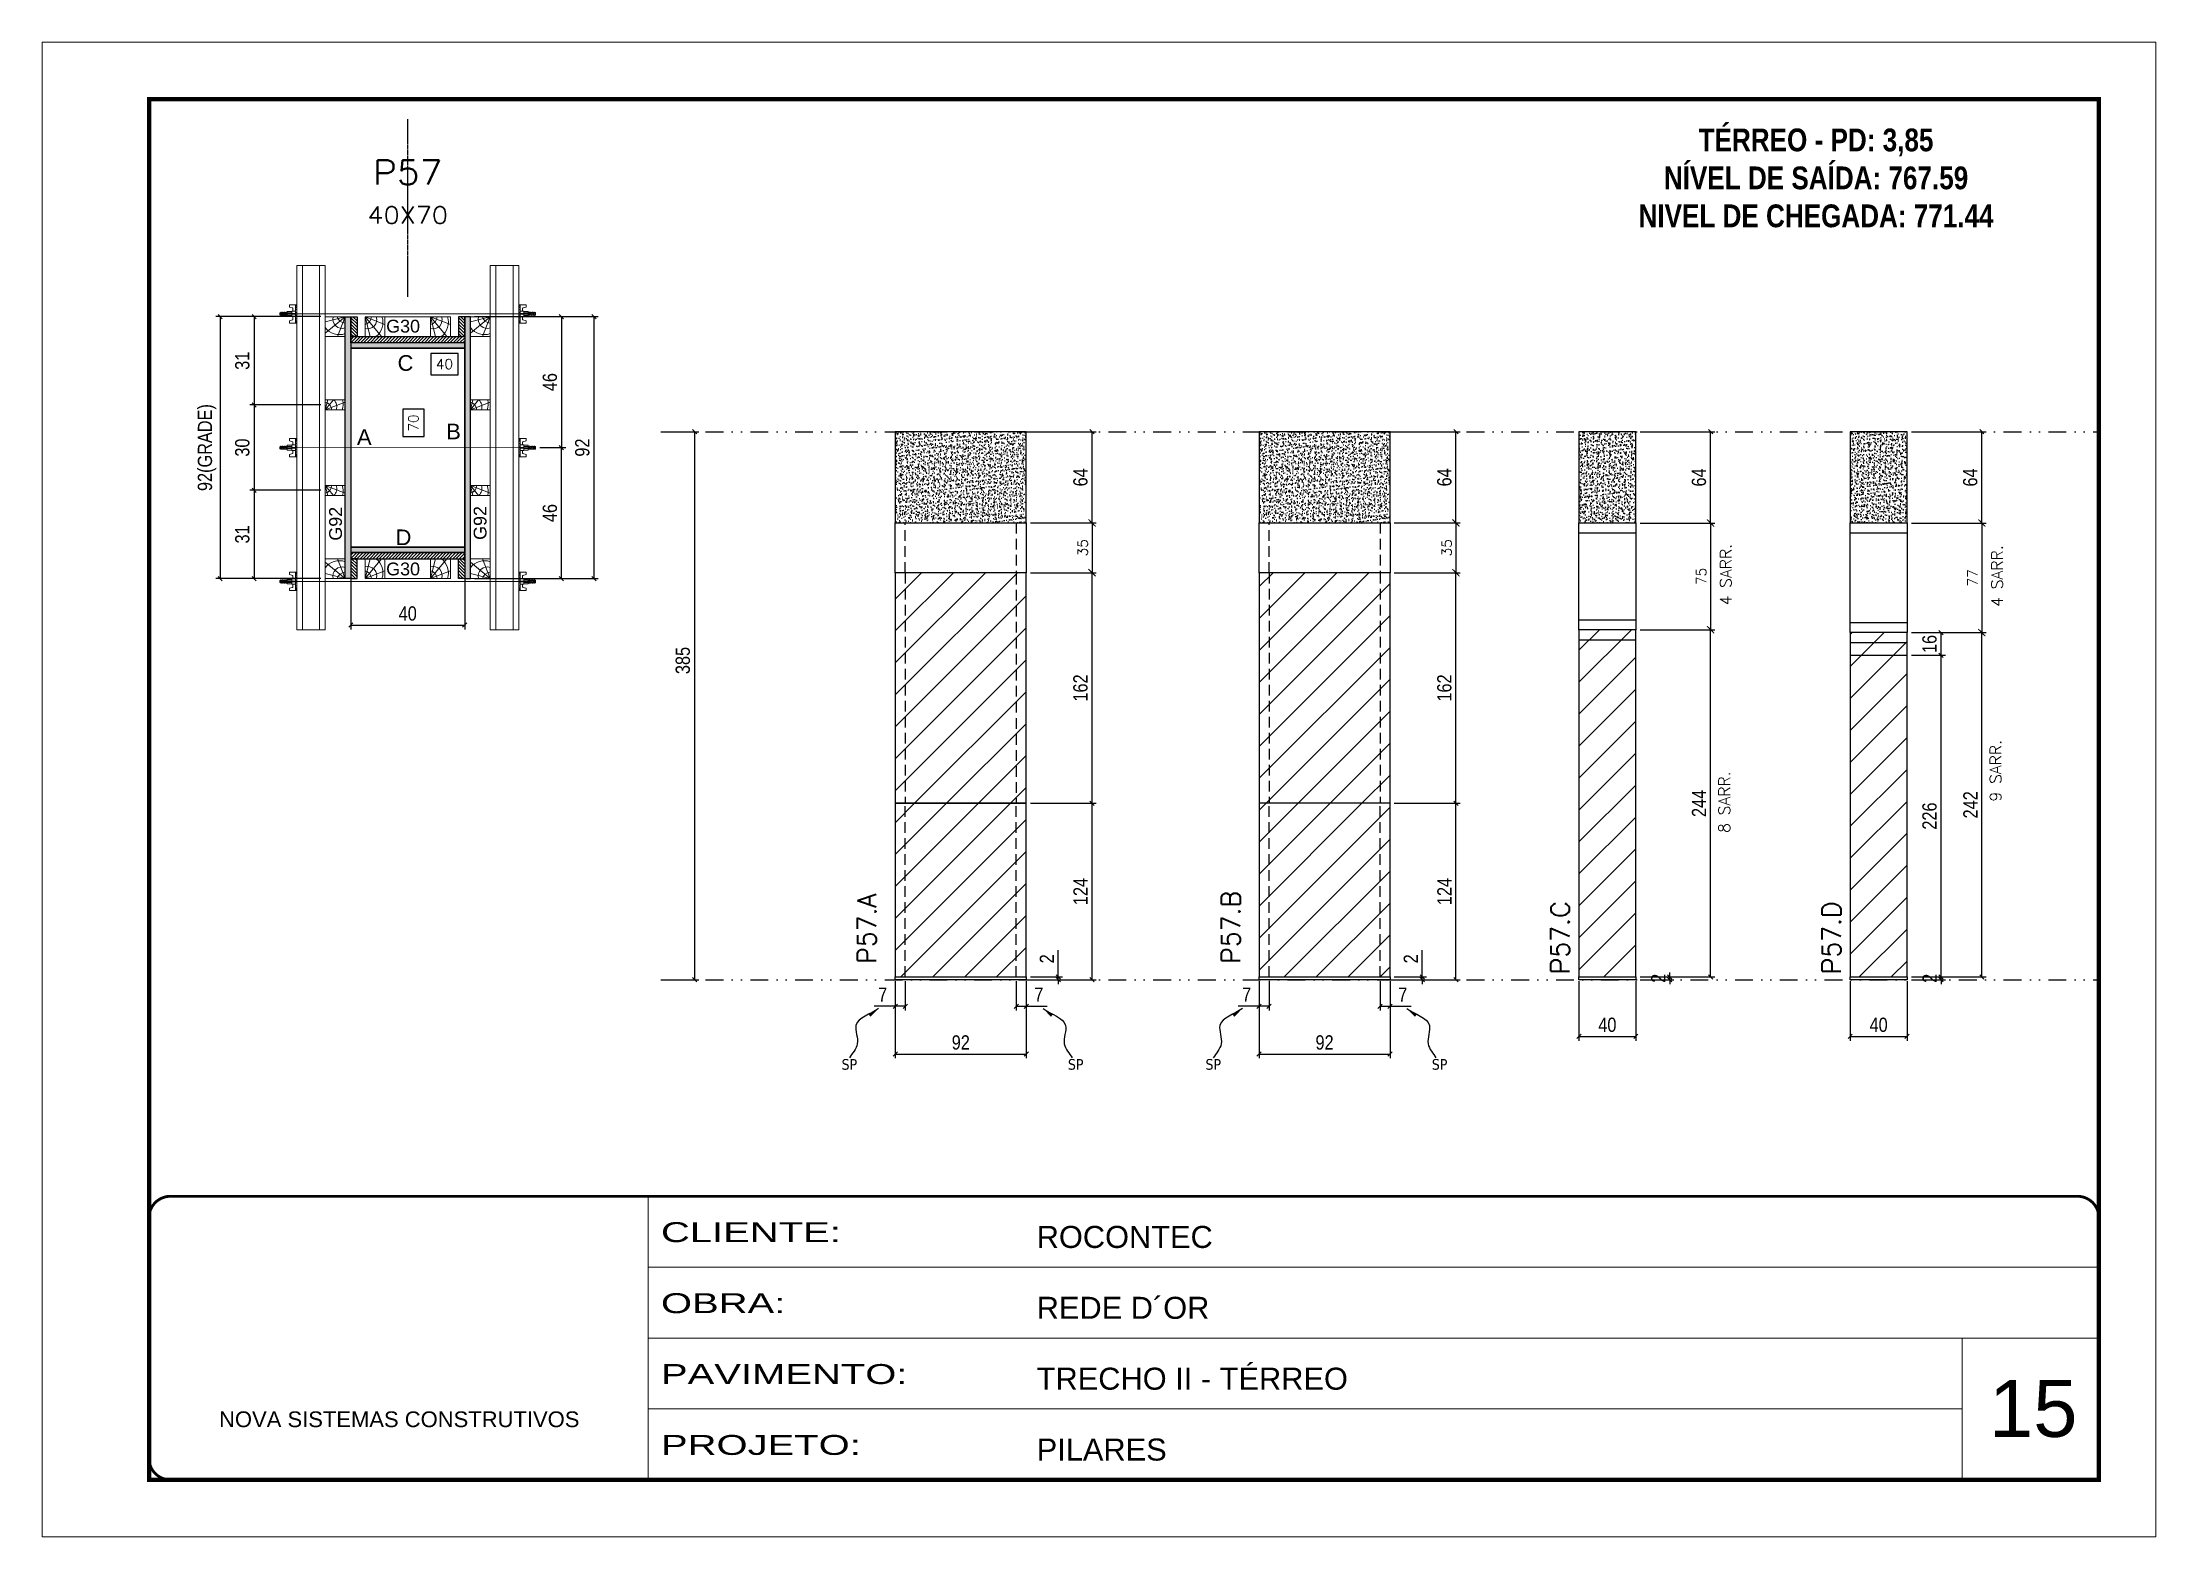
# Model space of a CAD drawing. Extents: x 1945 to 10875, y -3405 to 3369.
# Drawn here: x 5129 to 6614, y -2256 to -1206 of the extents above; entities that cross this region are included whole.
import ezdxf
from ezdxf.enums import TextEntityAlignment as Align

# ---------------------------------------------------------------- set-up
doc = ezdxf.new("R2010")
doc.units = 0
for name, pattern in [('CONTINUO', [0]), ('DASHED', [0.75, 0.5, -0.25]), ('DIVIDE2', [0.625, 0.25, -0.125, 0, -0.125, 0, -0.125]), ('HIDDEN', [0.375, 0.25, -0.125])]:
    doc.linetypes.add(name, pattern=pattern)
for name, color, linetype, lineweight in [('CARIMBO', 255, 'Continuous', 9), ('Folhas', 255, 'Continuous', 9), ('Hachura', 251, 'Continuous', 9), ('Madeira', 126, 'Continuous', 18), ('Perfil Metálico', 224, 'Continuous', 18), ('SARRAFO DE PRESSAO', 251, 'DASHED', 9), ('Texto Seção', 7, 'Continuous', 15)]:
    doc.layers.add(name, color=color, linetype=linetype, lineweight=lineweight)
for name, color, linetype in [('CHAPA', 1, 'Continuous'), ('COTA', 241, 'Continuous'), ('cotas', 4, 'Continuous'), ('FUNDOS', 1, 'Continuous'), ('MEIO_PONT', 93, 'Continuous'), ('NOMENCLATURA', 7, 'Continuous'), ('Nível', 160, 'Continuous'), ('Painéis', 200, 'Continuous'), ('SARR_2.2x7', 40, 'Continuous'), ('SARRAFO', 251, 'Continuous'), ('Sarrafo de Pressão', 42, 'HIDDEN'), ('texto', 7, 'Continuous'), ('Texto de Titulo', 7, 'Continuous'), ('Texto Qtd Sarr', 242, 'Continuous'), ('TEXTO_GERAL', 7, 'Continuous')]:
    doc.layers.add(name, color=color, linetype=linetype)
doc.styles.add('ARIAL', font='arial.ttf')
doc.styles.add('COTA TECNICA', font='techl___.ttf', dxfattribs={"height": 10})
doc.styles.add('COTA TECNICA 2X', font='techl___.ttf', dxfattribs={"height": 10})
doc.styles.add('COTA TECNICA-50', font='techl___.ttf', dxfattribs={"height": 10})
doc.styles.add('REGUA-120', font='ROMANS.shx', dxfattribs={"height": 15})
doc.styles.add('ROMANC', font='techb___.ttf', dxfattribs={"height": 2.5})
doc.styles.add('ROMANS', font='romans.shx')
doc.styles.add('SANSSERIF', font='sas_____.pfb')
doc.styles.get("Standard").update_dxf_attribs({"font": 'arial.ttf'})
doc.styles.add('Tecnologia', font='')
doc.styles.get('Tecnologia').set_extended_font_data('Forgotten Futurist')
doc.dimstyles.new('COTA PAINEL-50', dxfattribs={"dimtxt": 10, "dimasz": 3, "dimexe": 3, "dimexo": 3, "dimgap": 3, "dimtad": 1, "dimdec": 1, "dimzin": 12, "dimdsep": 46, "dimtxsty": 'COTA TECNICA-50', "dimblk1": 'OBLIQUE', "dimblk2": 'OBLIQUE', "dimsah": 1, "dimcen": 0.9, "dimclrd": 4, "dimclre": 4, "dimclrt": 240, "dimadec": 1, "dimazin": 3, "dimtfac": 1, "dimtdec": 1, "dimtmove": 0, "dimatfit": 3, "dimfxl": 1, "dimtolj": 1, "dimtzin": 12, "dimarcsym": 0})
doc.dimstyles.new('Cota Paínel', dxfattribs={"dimtxt": 7, "dimasz": 5, "dimexe": 3, "dimexo": 3, "dimgap": 3, "dimtad": 1, "dimdec": 1, "dimzin": 12, "dimdsep": 46, "dimtxsty": 'ROMANS', "dimblk": 'ARCHTICK', "dimcen": 0, "dimclrd": 4, "dimclre": 4, "dimclrt": 1, "dimadec": 1, "dimazin": 3, "dimtfac": 1, "dimtdec": 1, "dimtmove": 0, "dimatfit": 3, "dimldrblk": 'OBLIQUE', "dimfxl": 1, "dimtolj": 1, "dimtzin": 12, "dimarcsym": 0})
doc.dimstyles.new('PAINEL', dxfattribs={"dimtxt": 10, "dimasz": 3, "dimexe": 3, "dimexo": 3, "dimgap": 3, "dimtad": 1, "dimdec": 1, "dimzin": 12, "dimdsep": 46, "dimtxsty": 'COTA TECNICA', "dimblk1": 'OBLIQUE', "dimblk2": 'OBLIQUE', "dimsah": 1, "dimcen": 0.9, "dimclrd": 4, "dimclre": 4, "dimclrt": 240, "dimadec": 1, "dimazin": 3, "dimtfac": 1, "dimtdec": 1, "dimtmove": 0, "dimatfit": 3, "dimfxl": 1, "dimtolj": 1, "dimtzin": 12, "dimarcsym": 0})
doc.dimstyles.new('SECAO PILAR', dxfattribs={"dimtxt": 10, "dimasz": 3, "dimexe": 3, "dimexo": 3, "dimgap": 3, "dimtad": 1, "dimdec": 1, "dimlfac": 0.5, "dimzin": 12, "dimdsep": 46, "dimtxsty": 'COTA TECNICA 2X', "dimblk1": 'OBLIQUE', "dimblk2": 'OBLIQUE', "dimsah": 1, "dimcen": 0.9, "dimclrd": 256, "dimclre": 256, "dimclrt": 256, "dimadec": 1, "dimazin": 3, "dimtfac": 1, "dimtdec": 1, "dimtmove": 0, "dimatfit": 3, "dimfxl": 1, "dimtolj": 1, "dimtzin": 12, "dimarcsym": 0})
doc.dimstyles.new('SECÇÃO 2', dxfattribs={"dimtxt": 7, "dimasz": 6, "dimexe": 0.18, "dimexo": 2, "dimgap": -4, "dimtad": 3, "dimdec": 1, "dimlfac": 0.5, "dimzin": 12, "dimdsep": 46, "dimtxsty": 'ROMANS', "dimblk": 'ARCHTICK', "dimcen": 0.09, "dimse1": 1, "dimse2": 1, "dimsd1": 1, "dimsd2": 1, "dimclrd": 180, "dimclre": 5, "dimclrt": 1, "dimadec": 0, "dimazin": 3, "dimtfac": 1, "dimtdec": 1, "dimtofl": 0, "dimtmove": 0, "dimatfit": 3, "dimldrblk": 'ARCHTICK', "dimfxl": 1, "dimtolj": 1, "dimtzin": 0, "dimarcsym": 0})
doc.dimstyles.get("Standard").update_dxf_attribs({"dimtxt": 0.18, "dimasz": 0.18, "dimexe": 0.18, "dimexo": 0.0625, "dimgap": 0.09, "dimtad": 0, "dimtih": 1, "dimtoh": 1, "dimdec": 4, "dimzin": 0, "dimdsep": 46, "dimtxsty": 'Standard', "dimcen": 0.09, "dimadec": 0, "dimazin": 0, "dimtfac": 1, "dimtdec": 4, "dimtofl": 0, "dimtmove": 0, "dimatfit": 3, "dimfxl": 1, "dimtolj": 1, "dimtzin": 0, "dimarcsym": 0})
pattern_1 = [(45, (-125490.793, -33000.405), (-11.2253202, 11.2253202), [])]

msp = doc.modelspace()

# ---------------------------------------------------------------- texts
at = {"layer": 'CARIMBO', "style": 'ARIAL'}
msp.add_text('15', height=40, dxfattribs=at).set_placement((6496.57, -2185.78))
at = {"layer": 'NOMENCLATURA', "color": 2, "insert": (6375.03, -1239.86), "char_height": 16, "attachment_point": 2, "style": 'ROMANC'}
msp.add_mtext_dynamic_manual_height_columns('\\PTÉRREO - PD: 3,85\\PNÍVEL DE SAÍDA: 767.59\\PNIVEL DE CHEGADA: 771.44', width=300.2766, gutter_width=1, heights=[0], dxfattribs=at)
at = {"layer": 'texto', "color": 0, "char_height": 7.5, "attachment_point": 5}
for insert in [(5695.82, -1924.13), (5854.84, -1924.13), (5951.5, -1924.13), (6110.52, -1924.13)]:
    msp.add_mtext('{\\fTahoma|b0|i0|c0|p34;\\C4;SP}', dxfattribs=dict(at, insert=insert))
at = {"layer": 'Texto Seção', "linetype": 'Continuous', "style": 'ROMANS'}
for s, p in [('4 SARR.', (6315.6, -1601.6)), ('4 SARR.', (6506.2, -1602.6)), ('9 SARR.', (6505.21, -1739.36)), ('8 SARR.', (6314.6, -1761.4))]:
    msp.add_text(s, height=8, rotation=90, dxfattribs=at).set_placement(p)
at = {"layer": 'Texto Seção', "char_height": 13, "width": 285.3299, "attachment_point": 7, "rotation": 90, "style": 'REGUA-120'}
for s, insert in [('P57.A', (5714.6, -1853.39)), ('\\pxt3;P57.B', (5970.28, -1853.39)), ('P57.C', (6201.78, -1860.72)), ('P57.D', (6392.39, -1860.72))]:
    msp.add_mtext(s, dxfattribs=dict(at, insert=insert))
at = {"layer": 'TEXTO_GERAL', "style": 'ARIAL'}
for s, p in [('C', (5383.91, -1431.25)), ('A', (5354.96, -1483.3)), ('B', (5417.68, -1479.39)), ('D', (5382.51, -1553.75))]:
    msp.add_text(s, height=11, dxfattribs=at).set_placement(p, align=Align.MIDDLE_CENTER)
at = {"layer": 'TEXTO_GERAL', "color": 0, "linetype": 'Continuous', "style": 'SANSSERIF'}
for p in [(5334.77, -1556.08), (5436.34, -1555.54)]:
    msp.add_text('G92', height=9, rotation=90, dxfattribs=at).set_placement(p, align=Align.MIDDLE_LEFT)
at = {"layer": 'TEXTO_GERAL', "color": 0, "linetype": 'Continuous', "char_height": 9, "width": 285.3299, "style": 'SANSSERIF'}
for insert, attachment_point in [((5370.36, -1400.89), 1), ((5370.36, -1580.6), 7)]:
    msp.add_mtext('G30', dxfattribs=dict(at, insert=insert, attachment_point=attachment_point))

# ---------------------------------------------------------------- blocks, each defined once
blk = doc.blocks.new('9999999999')
at = {"color": 30, "linetype": 'CONTINUO'}
for p, q in [((98564.6, 34230.2), (98564.6, 34429.4)), ((98564.6, 34379.6), (99584, 34379.6)), ((98564.6, 34329.8), (99488, 34329.8)), ((99584, 34329.8), (99488, 34329.8)), ((99488, 34329.8), (99488, 34230.2)), ((98564.6, 34280), (99488, 34280))]:
    blk.add_line(p, q, dxfattribs=at)
at = {"color": 30, "linetype": 'CONTINUO', "const_width": 2}
blk.add_lwpolyline([(99584, 34230.2), (99584, 34414.4, 0.414214), (99569, 34429.4), (98229, 34429.4, 0.414214), (98214, 34414.4), (98214, 34245.2, 0.414214), (98229, 34230.2), (99584, 34230.2)], format="xyb", dxfattribs=at)
at = {"layer": 'Folhas'}
blk.add_lwpolyline([(98139, 34190.2), (99624, 34190.2), (99624, 35240.2), (98139, 35240.2)], close=True, dxfattribs=at)
at = {"layer": 'Folhas', "color": 30, "const_width": 3}
blk.add_lwpolyline([(98214, 34230.2), (99584, 34230.2), (99584, 35200.2), (98214, 35200.2)], close=True, dxfattribs=at)
at = {"color": 7, "linetype": 'Continuous', "ltscale": 5, "style": 'ARIAL'}
for s, height, p in [('ROCONTEC', 15.48, (98837.7, 34393.1)), ('REDE D´OR', 15.48, (98837.7, 34343.3)), ('TRECHO II - TÉRREO', 15.483, (98837.7, 34293.5)), ('NOVA SISTEMAS CONSTRUTIVOS', 11.059, (98263.2, 34267.2)), ('PILARES', 15.48, (98837.7, 34243.7))]:
    blk.add_text(s, height=height, dxfattribs=at).set_placement(p)
at = {"layer": 'Folhas', "color": 7, "style": 'Tecnologia', "width": 1.5}
for s, p in [('CLIENTE:', (98573.7, 34397.2)), ('OBRA:', (98573.7, 34347.3)), ('PAVIMENTO:', (98573.7, 34297.5)), ('PROJETO:', (98573.7, 34247.7))]:
    blk.add_text(s, height=14, dxfattribs=at).set_placement(p)
blk = doc.blocks.new('titulo1')
at = {"layer": 'Defpoints', "color": 252, "linetype": 'HIDDEN', "ltscale": 2}
blk.add_line((0, 0), (0, 125), dxfattribs=at)
at = {"layer": 'Defpoints', "style": 'ROMANS', "oblique": 15}
blk.add_attdef('FOLHA', text='', height=10, dxfattribs=at).set_placement((0, 15.6), align=Align.MIDDLE_CENTER)
at = {"layer": 'Texto Qtd Sarr', "color": 3, "style": 'ROMANS', "oblique": 15}
for tag, height, p in [('TITULO', 17, (0, 71.4)), ('SEÇÃO', 12, (0, 41.5))]:
    blk.add_attdef(tag, text='', height=height, dxfattribs=at).set_placement(p, align=Align.MIDDLE_CENTER)
blk = doc.blocks.new('_Oblique')
at = {"color": 0, "linetype": 'ByBlock', "lineweight": -2}
blk.add_line((-0.5, -0.5), (0.5, 0.5), dxfattribs=at)
blk = doc.blocks.new('*D317')
at = {"layer": 'cotas', "color": 4, "linetype": 'ByBlock', "lineweight": -2, "transparency": 16777216}
for p, q in [((5566.4, -1479.6), (5590.1, -1479.6)), ((5587.1, -1479.6), (5587.1, -1864.6)), ((5566.4, -1864.6), (5590.1, -1864.6))]:
    blk.add_line(p, q, dxfattribs=at)
at = {"layer": 'Defpoints', "color": 0, "linetype": 'ByBlock', "transparency": 16777216}
for p in [(5563.4, -1479.6), (5563.4, -1864.6), (5587.1, -1864.6)]:
    blk.add_point(p, dxfattribs=at)
at = {"layer": 'cotas', "color": 4, "linetype": 'ByBlock', "lineweight": -2, "transparency": 16777216, "xscale": 3, "yscale": 3, "zscale": 3}
for p, rotation in [((5587.1, -1479.6), 90), ((5587.1, -1864.6), 270)]:
    blk.add_blockref('_Oblique', p, dxfattribs=dict(at, rotation=rotation))
at = {"layer": 'cotas', "color": 240, "linetype": 'ByBlock', "transparency": 16777216, "insert": (5578.8, -1640.3), "char_height": 10, "attachment_point": 5, "rotation": 90, "style": 'COTA TECNICA'}
blk.add_mtext('\\A1;385', dxfattribs=at)
blk = doc.blocks.new('*D90')
at = {"layer": 'COTA', "color": 180, "lineweight": -2, "transparency": 16777216}
for p, q in [((5397, -1463.7), (5382, -1463.7)), ((5382, -1463.7), (5382, -1483)), ((5397, -1483), (5397, -1463.7)), ((5382, -1483), (5397, -1483))]:
    blk.add_line(p, q, dxfattribs=at)
at = {"layer": 'Defpoints', "color": 0, "transparency": 16777216}
for p in [(5345.5, -1420.7), (5345.5, -1560.7), (5401, -1560.7)]:
    blk.add_point(p, dxfattribs=at)
at = {"layer": 'COTA', "color": 1, "transparency": 16777216, "insert": (5389.5, -1473.4), "char_height": 7, "attachment_point": 5, "rotation": 90, "style": 'ROMANS'}
blk.add_mtext('\\A1;70', dxfattribs=at)
blk = doc.blocks.new('_ArchTick')
at = {"color": 0, "linetype": 'ByBlock', "const_width": 0.15}
blk.add_lwpolyline([(-0.5, -0.5), (0.5, 0.5)], dxfattribs=at)
blk = doc.blocks.new('*D91')
at = {"layer": 'COTA', "lineweight": -2, "transparency": 16777216}
for p, q in [((5432.5, -1398.7), (5519.3, -1398.7)), ((5516.3, -1398.7), (5516.3, -1582.7)), ((5432.5, -1582.7), (5519.3, -1582.7))]:
    blk.add_line(p, q, dxfattribs=at)
at = {"layer": 'Defpoints', "color": 0, "transparency": 16777216}
for p in [(5429.5, -1398.7), (5429.5, -1582.7), (5516.3, -1582.7)]:
    blk.add_point(p, dxfattribs=at)
at = {"layer": 'COTA', "lineweight": -2, "transparency": 16777216, "xscale": 3, "yscale": 3, "zscale": 3}
for p, rotation in [((5516.3, -1398.7), 90), ((5516.3, -1582.7), 270)]:
    blk.add_blockref('_Oblique', p, dxfattribs=dict(at, rotation=rotation))
at = {"layer": 'COTA', "transparency": 16777216, "insert": (5508.2, -1490.7), "char_height": 10, "attachment_point": 5, "rotation": 90, "style": 'COTA TECNICA 2X'}
blk.add_mtext('\\A1;92', dxfattribs=at)
blk = doc.blocks.new('*D92')
at = {"layer": 'COTA', "lineweight": -2, "transparency": 16777216}
for p, q in [((5466.5, -1398.7), (5496.5, -1398.7)), ((5493.5, -1398.7), (5493.5, -1490.7)), ((5478.3, -1490.7), (5496.5, -1490.7))]:
    blk.add_line(p, q, dxfattribs=at)
at = {"layer": 'Defpoints', "color": 0, "transparency": 16777216}
for p in [(5463.5, -1398.7), (5475.3, -1490.7), (5493.5, -1490.7)]:
    blk.add_point(p, dxfattribs=at)
at = {"layer": 'COTA', "lineweight": -2, "transparency": 16777216, "xscale": 3, "yscale": 3, "zscale": 3}
for p, rotation in [((5493.5, -1398.7), 90), ((5493.5, -1490.7), 270)]:
    blk.add_blockref('_Oblique', p, dxfattribs=dict(at, rotation=rotation))
at = {"layer": 'COTA', "transparency": 16777216, "insert": (5485.4, -1444.7), "char_height": 10, "attachment_point": 5, "rotation": 90, "style": 'COTA TECNICA 2X'}
blk.add_mtext('\\A1;46', dxfattribs=at)
blk = doc.blocks.new('*D93')
at = {"layer": 'COTA', "lineweight": -2, "transparency": 16777216}
for p, q in [((5478.3, -1490.7), (5496.5, -1490.7)), ((5493.5, -1582.7), (5493.5, -1490.7)), ((5466.5, -1582.7), (5496.5, -1582.7))]:
    blk.add_line(p, q, dxfattribs=at)
at = {"layer": 'Defpoints', "color": 0, "transparency": 16777216}
for p in [(5475.3, -1490.7), (5493.5, -1490.7), (5463.5, -1582.7)]:
    blk.add_point(p, dxfattribs=at)
at = {"layer": 'COTA', "lineweight": -2, "transparency": 16777216, "xscale": 3, "yscale": 3, "zscale": 3}
for p, rotation in [((5493.5, -1490.7), 90), ((5493.5, -1582.7), 270)]:
    blk.add_blockref('_Oblique', p, dxfattribs=dict(at, rotation=rotation))
at = {"layer": 'COTA', "transparency": 16777216, "insert": (5485.4, -1536.7), "char_height": 10, "attachment_point": 5, "rotation": 90, "style": 'COTA TECNICA 2X'}
blk.add_mtext('\\A1;46', dxfattribs=at)
blk = doc.blocks.new('*D94')
at = {"layer": 'COTA', "color": 180, "lineweight": -2, "transparency": 16777216}
for p, q in [((5421, -1424.5), (5401.7, -1424.5)), ((5401.7, -1424.5), (5401.7, -1439.5)), ((5421, -1439.5), (5421, -1424.5)), ((5401.7, -1439.5), (5421, -1439.5))]:
    blk.add_line(p, q, dxfattribs=at)
at = {"layer": 'Defpoints', "color": 0, "transparency": 16777216}
for p in [(5345.5, -1420.7), (5425.5, -1420.7), (5425.5, -1443.5)]:
    blk.add_point(p, dxfattribs=at)
at = {"layer": 'COTA', "color": 1, "transparency": 16777216, "insert": (5411.3, -1432), "char_height": 7, "attachment_point": 5, "style": 'ROMANS'}
blk.add_mtext('\\A1;40', dxfattribs=at)
blk = doc.blocks.new('PONTALETE')
at = {"layer": 'Madeira'}
for q in [(2.71, 7), (7, 5.76), (7, 1.74)]:
    blk.add_line((0, 0), q, dxfattribs=at)
blk.add_lwpolyline([(0, 0), (7, 0), (7, 7), (0, 7)], close=True, dxfattribs=at)
for centre, radius, start, end in [((2.04, 0.06), 6.23, 37.28179, 109.09128), ((1.09, 0.9), 3.19, 343.60304, 109.98471), ((-0.21, -0.78), 3.09, 14.63219, 86.0383)]:
    blk.add_arc(centre, radius, start, end, dxfattribs=at)
blk = doc.blocks.new('*D95')
at = {"layer": 'COTA', "lineweight": -2, "transparency": 16777216}
for p, q in [((5324.5, -1398.7), (5250.7, -1398.7)), ((5253.7, -1398.7), (5253.7, -1582.7)), ((5324.5, -1582.7), (5250.7, -1582.7))]:
    blk.add_line(p, q, dxfattribs=at)
at = {"layer": 'Defpoints', "color": 0, "transparency": 16777216}
for p in [(5327.5, -1398.7), (5253.7, -1582.7), (5327.5, -1582.7)]:
    blk.add_point(p, dxfattribs=at)
at = {"layer": 'COTA', "lineweight": -2, "transparency": 16777216, "xscale": 3, "yscale": 3, "zscale": 3}
for p, rotation in [((5253.7, -1398.7), 90), ((5253.7, -1582.7), 270)]:
    blk.add_blockref('_Oblique', p, dxfattribs=dict(at, rotation=rotation))
at = {"layer": 'COTA', "transparency": 16777216, "insert": (5244.5, -1490.7), "char_height": 10, "attachment_point": 5, "rotation": 90, "style": 'COTA TECNICA 2X'}
blk.add_mtext('\\A1;92(GRADE)', dxfattribs=at)
blk = doc.blocks.new('MEIO PONTALETE')
at = {"layer": 'Madeira'}
for q in [(2.71, 7), (3.5, 2.88), (3.5, 0.87)]:
    blk.add_line((0, 0), q, dxfattribs=at)
blk.add_lwpolyline([(0, 0), (3.5, 0), (3.5, 7), (0, 7)], close=True, dxfattribs=at)
for centre, radius, start, end in [((2.04, 0.06), 6.23, 76.44987, 109.09128), ((1.09, 0.9), 3.19, 40.90626, 109.98471), ((-0.21, -0.78), 3.09, 14.63219, 86.0383)]:
    blk.add_arc(centre, radius, start, end, dxfattribs=at)
blk = doc.blocks.new('*D96')
at = {"layer": 'COTA', "lineweight": -2, "transparency": 16777216}
for p, q in [((5324.5, -1520.7), (5274.6, -1520.7)), ((5277.6, -1520.7), (5277.6, -1582.7)), ((5324.5, -1582.7), (5274.6, -1582.7))]:
    blk.add_line(p, q, dxfattribs=at)
at = {"layer": 'Defpoints', "color": 0, "transparency": 16777216}
for p in [(5327.5, -1520.7), (5277.6, -1582.7), (5327.5, -1582.7)]:
    blk.add_point(p, dxfattribs=at)
at = {"layer": 'COTA', "lineweight": -2, "transparency": 16777216, "xscale": 3, "yscale": 3, "zscale": 3}
for p, rotation in [((5277.6, -1520.7), 90), ((5277.6, -1582.7), 270)]:
    blk.add_blockref('_Oblique', p, dxfattribs=dict(at, rotation=rotation))
at = {"layer": 'COTA', "transparency": 16777216, "insert": (5269.3, -1551.7), "char_height": 10, "attachment_point": 5, "rotation": 90, "style": 'COTA TECNICA 2X'}
blk.add_mtext('\\A1;31', dxfattribs=at)
blk = doc.blocks.new('C')
at = {"layer": 'Hachura', "color": 0}
for p, q in [((0, 3.22), (0, -3.22)), ((0.45, 3.22), (0, 3.22)), ((0.46, 3.16), (0, 3.16)), ((0.46, 3.05), (0, 3.05)), ((0.46, 2.88), (0, 2.88)), ((0, 2.75), (0, -1.16)), ((0.46, 2.65), (0, 2.65)), ((0.46, 2.23), (0, 2.23)), ((0.46, 1.51), (0, 1.51)), ((0.39, 0.49), (0.17, 0.49)), ((0.45, -3.23), (0.45, 3.22)), ((0.45, 3.22), (2.58, 3.22)), ((1.74, 0.97), (0.45, 0.97)), ((1.45, 0.1), (0.45, 0.1)), ((1.35, 1.94), (1.35, 0.96)), ((2.58, 2.39), (1.47, 2.09)), ((1.74, -0.97), (1.74, 0.97)), ((1.74, 0.97), (1.74, 0.84)), ((1.74, 0.97), (1.74, 0.84)), ((1.74, 0.84), (3.35, 0.84)), ((3.35, 0.45), (1.74, 0.45)), ((2.58, 3.22), (2.58, 2.39)), ((3.32, 0.84), (3.32, -0.84)), ((3.35, 0.84), (3.35, -0.84)), ((3.68, 0.45), (3.35, 0.45)), ((3.84, -0.52), (3.35, 0.45)), ((3.35, 0.06), (3.67, -0.57)), ((3.68, 0.45), (4.16, -0.52)), ((3.72, 0.5), (4.25, -0.57)), ((4.37, -0.55), (3.83, 0.53)), ((4.15, 0.45), (3.93, 0.45)), ((4.42, -0.52), (3.93, 0.45)), ((4.15, 0.45), (4.26, 0.45)), ((4.26, 0.45), (4.74, -0.52)), ((4.3, 0.5), (4.83, -0.57)), ((4.95, -0.55), (4.41, 0.53)), ((4.51, 0.45), (4.84, 0.45)), ((5, -0.52), (4.51, 0.45)), ((4.84, 0.45), (5.32, -0.52)), ((4.88, 0.5), (5.41, -0.57)), ((5.53, -0.55), (4.99, 0.53)), ((5.58, -0.52), (5.09, 0.45)), ((5.42, 0.45), (5.09, 0.45)), ((5.58, -0.52), (5.09, 0.45)), ((5.42, 0.45), (5.74, -0.19)), ((5.46, 0.5), (5.74, -0.07)), ((5.74, 0.19), (5.57, 0.53)), ((5.74, 0.32), (5.68, 0.45)), ((5.68, 0.45), (5.74, 0.45)), ((5.74, 0.45), (5.9, 0.29)), ((5.74, 0.45), (5.74, -0.52)), ((5.9, -0.36), (5.9, 0.29)), ((0.45, 0), (0, 0)), ((0.46, -1.52), (0, -1.52)), ((0.46, -2.23), (0, -2.23)), ((0.46, -2.65), (0, -2.65)), ((0.46, -2.88), (0, -2.88)), ((0.46, -3.05), (0, -3.05)), ((0.46, -3.16), (0, -3.16)), ((0, -3.22), (2.57, -3.22)), ((0.08, -0.48), (0.29, -0.48)), ((0.29, -0.48), (0.4, -0.48)), ((0.45, 0), (0.45, -0.97)), ((0.45, -0.16), (1.45, -0.16)), ((0.45, -0.65), (0.45, -0.32)), ((0.45, -3.23), (0.45, -0.65)), ((0.45, -0.97), (1.74, -0.97)), ((1.35, -1.94), (1.35, -0.97)), ((2.58, -2.39), (1.47, -2.1)), ((3.35, -0.32), (1.74, -0.32)), ((3.35, -0.84), (1.74, -0.84)), ((2.58, -3.23), (2.58, -2.39)), ((3.35, -0.07), (3.58, -0.52)), ((3.35, -0.52), (3.58, -0.52)), ((3.84, -0.52), (4.16, -0.52)), ((4.42, -0.52), (4.74, -0.52)), ((4.63, -0.52), (4.74, -0.52)), ((5, -0.52), (5.32, -0.52)), ((5.58, -0.52), (5.74, -0.52)), ((5.74, -0.52), (5.9, -0.36)), ((5.74, -0.52), (5.74, -0.52))]:
    blk.add_line(p, q, dxfattribs=at)
for centre, radius, start, end in [((1.52, 1.94), 0.161, 104.74356, 180), ((1.44, -0.03), 0.129, 272.69497, 87.30503), ((3.81, 0.39), 0.143, 25.56881, 154.43119), ((4.39, 0.39), 0.143, 25.56881, 154.43119), ((4.97, 0.39), 0.143, 25.56881, 154.43119), ((5.55, 0.39), 0.143, 25.56881, 154.43119), ((0.17, -0.37), 0.174, 221.74404, 317.85924), ((1.52, -1.94), 0.161, 180, 255.25644), ((3.71, -0.4), 0.174, 222.14076, 318.25596), ((4.29, -0.4), 0.174, 222.14076, 318.25596), ((4.87, -0.4), 0.174, 222.14076, 318.25596), ((5.45, -0.4), 0.174, 222.14076, 318.25596), ((5.61, -0.4), 0.174, 317.85924, 318.25596)]:
    blk.add_arc(centre, radius, start, end, dxfattribs=at)
blk = doc.blocks.new('*D97')
at = {"layer": 'COTA', "lineweight": -2, "transparency": 16777216}
for p, q in [((5324.5, -1398.7), (5274.6, -1398.7)), ((5277.6, -1398.7), (5277.6, -1460.7)), ((5324.5, -1460.7), (5274.6, -1460.7))]:
    blk.add_line(p, q, dxfattribs=at)
at = {"layer": 'Defpoints', "color": 0, "transparency": 16777216}
for p in [(5327.5, -1398.7), (5277.6, -1460.7), (5327.5, -1460.7)]:
    blk.add_point(p, dxfattribs=at)
at = {"layer": 'COTA', "lineweight": -2, "transparency": 16777216, "xscale": 3, "yscale": 3, "zscale": 3}
for p, rotation in [((5277.6, -1398.7), 90), ((5277.6, -1460.7), 270)]:
    blk.add_blockref('_Oblique', p, dxfattribs=dict(at, rotation=rotation))
at = {"layer": 'COTA', "transparency": 16777216, "insert": (5269.3, -1429.7), "char_height": 10, "attachment_point": 5, "rotation": 90, "style": 'COTA TECNICA 2X'}
blk.add_mtext('\\A1;31', dxfattribs=at)
blk = doc.blocks.new('*D98')
at = {"layer": 'COTA', "lineweight": -2, "transparency": 16777216}
for p, q in [((5324.5, -1460.7), (5274.6, -1460.7)), ((5277.6, -1460.7), (5277.6, -1520.7)), ((5324.5, -1520.7), (5274.6, -1520.7))]:
    blk.add_line(p, q, dxfattribs=at)
at = {"layer": 'Defpoints', "color": 0, "transparency": 16777216}
for p in [(5327.5, -1460.7), (5277.6, -1520.7), (5327.5, -1520.7)]:
    blk.add_point(p, dxfattribs=at)
at = {"layer": 'COTA', "lineweight": -2, "transparency": 16777216, "xscale": 3, "yscale": 3, "zscale": 3}
for p, rotation in [((5277.6, -1460.7), 90), ((5277.6, -1520.7), 270)]:
    blk.add_blockref('_Oblique', p, dxfattribs=dict(at, rotation=rotation))
at = {"layer": 'COTA', "transparency": 16777216, "insert": (5269.3, -1490.7), "char_height": 10, "attachment_point": 5, "rotation": 90, "style": 'COTA TECNICA 2X'}
blk.add_mtext('\\A1;30', dxfattribs=at)
blk = doc.blocks.new('*D309')
at = {"layer": 'COTA', "lineweight": -2, "transparency": 16777216}
for p, q in [((5345.5, -1567.3), (5345.5, -1618.4)), ((5425.5, -1567.3), (5425.5, -1618.4)), ((5345.5, -1615.4), (5425.5, -1615.4))]:
    blk.add_line(p, q, dxfattribs=at)
at = {"layer": 'Defpoints', "color": 0, "transparency": 16777216}
for p in [(5345.5, -1564.3), (5425.5, -1564.3), (5425.5, -1615.4)]:
    blk.add_point(p, dxfattribs=at)
at = {"layer": 'COTA', "lineweight": -2, "transparency": 16777216, "xscale": 3, "yscale": 3, "zscale": 3, "rotation": 180}
blk.add_blockref('_Oblique', (5345.5, -1615.4), dxfattribs=at)
at = {"layer": 'COTA', "lineweight": -2, "transparency": 16777216, "xscale": 3, "yscale": 3, "zscale": 3}
blk.add_blockref('_Oblique', (5425.5, -1615.4), dxfattribs=at)
at = {"layer": 'COTA', "transparency": 16777216, "insert": (5385.5, -1607.3), "char_height": 10, "attachment_point": 5, "style": 'COTA TECNICA 2X'}
blk.add_mtext('\\A1;40', dxfattribs=at)
blk = doc.blocks.new('*D396')
at = {"layer": 'COTA', "color": 4, "lineweight": -2, "transparency": 16777216}
for p, q in [((5728.1, -1865.6), (5728.1, -1919.8)), ((5820.1, -1865.6), (5820.1, -1919.8)), ((5728.1, -1916.8), (5820.1, -1916.8))]:
    blk.add_line(p, q, dxfattribs=at)
at = {"layer": 'Defpoints', "color": 0, "transparency": 16777216}
for p in [(5728.1, -1862.6), (5820.1, -1862.6), (5820.1, -1916.8)]:
    blk.add_point(p, dxfattribs=at)
at = {"layer": 'COTA', "color": 4, "lineweight": -2, "transparency": 16777216, "xscale": 3, "yscale": 3, "zscale": 3, "rotation": 180}
blk.add_blockref('_Oblique', (5728.1, -1916.8), dxfattribs=at)
at = {"layer": 'COTA', "color": 4, "lineweight": -2, "transparency": 16777216, "xscale": 3, "yscale": 3, "zscale": 3}
blk.add_blockref('_Oblique', (5820.1, -1916.8), dxfattribs=at)
at = {"layer": 'COTA', "color": 240, "transparency": 16777216, "insert": (5774.1, -1908.7), "char_height": 10, "attachment_point": 5, "style": 'COTA TECNICA'}
blk.add_mtext('\\A1;92', dxfattribs=at)
blk = doc.blocks.new('*D397')
at = {"layer": 'COTA', "color": 4, "lineweight": -2, "transparency": 16777216}
for p, q in [((5823.1, -1479.6), (5869.3, -1479.6)), ((5866.3, -1543.6), (5866.3, -1479.6)), ((5823.1, -1543.6), (5869.3, -1543.6))]:
    blk.add_line(p, q, dxfattribs=at)
at = {"layer": 'Defpoints', "color": 0, "transparency": 16777216}
for p in [(5820.1, -1479.6), (5866.3, -1479.6), (5820.1, -1543.6)]:
    blk.add_point(p, dxfattribs=at)
at = {"layer": 'COTA', "color": 4, "lineweight": -2, "transparency": 16777216, "xscale": 3, "yscale": 3, "zscale": 3}
for p, rotation in [((5866.3, -1479.6), 90), ((5866.3, -1543.6), 270)]:
    blk.add_blockref('_Oblique', p, dxfattribs=dict(at, rotation=rotation))
at = {"layer": 'COTA', "color": 240, "transparency": 16777216, "insert": (5858.2, -1511.6), "char_height": 10, "attachment_point": 5, "rotation": 90, "style": 'COTA TECNICA'}
blk.add_mtext('\\A1;64', dxfattribs=at)
blk = doc.blocks.new('*D398')
at = {"layer": 'COTA', "color": 4, "lineweight": -2, "transparency": 16777216}
for p, q in [((5823.1, -1740.6), (5869.3, -1740.6)), ((5866.3, -1864.6), (5866.3, -1740.6)), ((5823.1, -1864.6), (5869.3, -1864.6))]:
    blk.add_line(p, q, dxfattribs=at)
at = {"layer": 'Defpoints', "color": 0, "transparency": 16777216}
for p in [(5820.1, -1740.6), (5866.3, -1740.6), (5820.1, -1864.6)]:
    blk.add_point(p, dxfattribs=at)
at = {"layer": 'COTA', "color": 4, "lineweight": -2, "transparency": 16777216, "xscale": 3, "yscale": 3, "zscale": 3}
for p, rotation in [((5866.3, -1740.6), 90), ((5866.3, -1864.6), 270)]:
    blk.add_blockref('_Oblique', p, dxfattribs=dict(at, rotation=rotation))
at = {"layer": 'COTA', "color": 240, "transparency": 16777216, "insert": (5858.2, -1802.6), "char_height": 10, "attachment_point": 5, "rotation": 90, "style": 'COTA TECNICA-50'}
blk.add_mtext('\\A1;124', dxfattribs=at)
blk = doc.blocks.new('*D399')
at = {"layer": 'COTA', "color": 4, "lineweight": -2, "transparency": 16777216}
for p, q in [((5842.6, -1862.6), (5842.6, -1843.8)), ((5823.1, -1862.6), (5845.6, -1862.6)), ((5823.1, -1864.6), (5845.6, -1864.6)), ((5842.6, -1864.6), (5842.6, -1862.6)), ((5842.6, -1864.6), (5842.6, -1867.6))]:
    blk.add_line(p, q, dxfattribs=at)
at = {"layer": 'Defpoints', "color": 0, "transparency": 16777216}
for p in [(5820.1, -1862.6), (5820.1, -1864.6), (5842.6, -1864.6)]:
    blk.add_point(p, dxfattribs=at)
at = {"layer": 'COTA', "color": 4, "lineweight": -2, "transparency": 16777216, "xscale": 3, "yscale": 3, "zscale": 3}
for p, rotation in [((5842.6, -1862.6), 270), ((5842.6, -1864.6), 90)]:
    blk.add_blockref('_Oblique', p, dxfattribs=dict(at, rotation=rotation))
at = {"layer": 'COTA', "color": 240, "transparency": 16777216, "insert": (5834.6, -1849.9), "char_height": 10, "attachment_point": 5, "rotation": 90, "style": 'COTA TECNICA-50'}
blk.add_mtext('\\A1;2', dxfattribs=at)
blk = doc.blocks.new('*D400')
at = {"layer": 'COTA', "color": 4, "lineweight": -2, "transparency": 16777216}
for p, q in [((5728.1, -1867.6), (5728.1, -1886.2)), ((5735.1, -1865.6), (5735.1, -1886.2)), ((5728.1, -1883.2), (5713.3, -1883.2)), ((5735.1, -1883.2), (5728.1, -1883.2))]:
    blk.add_line(p, q, dxfattribs=at)
at = {"layer": 'Defpoints', "color": 0, "transparency": 16777216}
for p in [(5728.1, -1864.6), (5735.1, -1862.6), (5728.1, -1883.2)]:
    blk.add_point(p, dxfattribs=at)
at = {"layer": 'COTA', "color": 4, "lineweight": -2, "transparency": 16777216, "xscale": 3, "yscale": 3, "zscale": 3, "rotation": 180}
blk.add_blockref('_Oblique', (5728.1, -1883.2), dxfattribs=at)
at = {"layer": 'COTA', "color": 4, "lineweight": -2, "transparency": 16777216, "xscale": 3, "yscale": 3, "zscale": 3}
blk.add_blockref('_Oblique', (5735.1, -1883.2), dxfattribs=at)
at = {"layer": 'COTA', "color": 240, "transparency": 16777216, "insert": (5719.2, -1875.1), "char_height": 10, "attachment_point": 5, "style": 'COTA TECNICA-50'}
blk.add_mtext('\\A1;7', dxfattribs=at)
blk = doc.blocks.new('*D401')
at = {"layer": 'COTA', "color": 4, "lineweight": -2, "transparency": 16777216}
for p, q in [((5813.1, -1865.6), (5813.1, -1886.2)), ((5820.1, -1867.6), (5820.1, -1886.2)), ((5813.1, -1883.2), (5820.1, -1883.2)), ((5820.1, -1883.2), (5834.8, -1883.2))]:
    blk.add_line(p, q, dxfattribs=at)
at = {"layer": 'Defpoints', "color": 0, "transparency": 16777216}
for p in [(5813.1, -1862.6), (5820.1, -1864.6), (5820.1, -1883.2)]:
    blk.add_point(p, dxfattribs=at)
at = {"layer": 'COTA', "color": 4, "lineweight": -2, "transparency": 16777216, "xscale": 3, "yscale": 3, "zscale": 3, "rotation": 180}
blk.add_blockref('_Oblique', (5813.1, -1883.2), dxfattribs=at)
at = {"layer": 'COTA', "color": 4, "lineweight": -2, "transparency": 16777216, "xscale": 3, "yscale": 3, "zscale": 3}
blk.add_blockref('_Oblique', (5820.1, -1883.2), dxfattribs=at)
at = {"layer": 'COTA', "color": 240, "transparency": 16777216, "insert": (5828.9, -1875.1), "char_height": 10, "attachment_point": 5, "style": 'COTA TECNICA-50'}
blk.add_mtext('\\A1;7', dxfattribs=at)
blk = doc.blocks.new('*D402')
at = {"layer": 'COTA', "color": 4, "lineweight": -2, "transparency": 16777216}
for p, q in [((6442, -1620.7), (6494.5, -1620.7)), ((6491.5, -1862.6), (6491.5, -1620.7)), ((6442, -1862.6), (6494.5, -1862.6))]:
    blk.add_line(p, q, dxfattribs=at)
at = {"layer": 'Defpoints', "color": 0, "transparency": 16777216}
for p in [(6439, -1620.7), (6491.5, -1620.7), (6439, -1862.6)]:
    blk.add_point(p, dxfattribs=at)
at = {"layer": 'COTA', "color": 4, "lineweight": -2, "transparency": 16777216, "xscale": 3, "yscale": 3, "zscale": 3}
for p, rotation in [((6491.5, -1620.7), 90), ((6491.5, -1862.6), 270)]:
    blk.add_blockref('_Oblique', p, dxfattribs=dict(at, rotation=rotation))
at = {"layer": 'COTA', "color": 240, "transparency": 16777216, "insert": (6483.5, -1741.7), "char_height": 10, "attachment_point": 5, "rotation": 90, "style": 'COTA TECNICA'}
blk.add_mtext('\\A1;242', dxfattribs=at)
blk = doc.blocks.new('*D403')
at = {"layer": 'COTA', "color": 4, "lineweight": -2, "transparency": 16777216}
for p, q in [((6399, -1865.6), (6399, -1907.4)), ((6439, -1865.6), (6439, -1907.4)), ((6399, -1904.4), (6439, -1904.4))]:
    blk.add_line(p, q, dxfattribs=at)
at = {"layer": 'Defpoints', "color": 0, "transparency": 16777216}
for p in [(6399, -1862.6), (6439, -1862.6), (6439, -1904.4)]:
    blk.add_point(p, dxfattribs=at)
at = {"layer": 'COTA', "color": 4, "lineweight": -2, "transparency": 16777216, "xscale": 3, "yscale": 3, "zscale": 3, "rotation": 180}
blk.add_blockref('_Oblique', (6399, -1904.4), dxfattribs=at)
at = {"layer": 'COTA', "color": 4, "lineweight": -2, "transparency": 16777216, "xscale": 3, "yscale": 3, "zscale": 3}
blk.add_blockref('_Oblique', (6439, -1904.4), dxfattribs=at)
at = {"layer": 'COTA', "color": 240, "transparency": 16777216, "insert": (6419, -1896.3), "char_height": 10, "attachment_point": 5, "style": 'COTA TECNICA'}
blk.add_mtext('\\A1;40', dxfattribs=at)
blk = doc.blocks.new('*D404')
at = {"layer": 'COTA', "color": 4, "linetype": 'ByBlock', "lineweight": -2, "transparency": 16777216}
for p, q in [((6442, -1479.6), (6494.5, -1479.6)), ((6491.5, -1543.7), (6491.5, -1479.6)), ((6442, -1543.7), (6494.5, -1543.7))]:
    blk.add_line(p, q, dxfattribs=at)
at = {"layer": 'Defpoints', "color": 0, "linetype": 'ByBlock', "transparency": 16777216}
for p in [(6439, -1479.6), (6491.5, -1479.6), (6439, -1543.7)]:
    blk.add_point(p, dxfattribs=at)
at = {"layer": 'COTA', "color": 4, "linetype": 'ByBlock', "lineweight": -2, "transparency": 16777216, "xscale": 3, "yscale": 3, "zscale": 3}
for p, rotation in [((6491.5, -1479.6), 90), ((6491.5, -1543.7), 270)]:
    blk.add_blockref('_Oblique', p, dxfattribs=dict(at, rotation=rotation))
at = {"layer": 'COTA', "color": 240, "linetype": 'ByBlock', "transparency": 16777216, "insert": (6483.4, -1511.7), "char_height": 10, "attachment_point": 5, "rotation": 90, "style": 'COTA TECNICA'}
blk.add_mtext('\\A1;64', dxfattribs=at)
blk = doc.blocks.new('*D405')
at = {"layer": 'COTA', "color": 4, "lineweight": -2, "transparency": 16777216}
for p, q in [((6442, -1862.6), (6465.9, -1862.6)), ((6442, -1864.6), (6465.9, -1864.6)), ((6462.9, -1862.6), (6462.9, -1859.6)), ((6462.9, -1864.6), (6462.9, -1862.6)), ((6462.9, -1864.6), (6462.9, -1867.6))]:
    blk.add_line(p, q, dxfattribs=at)
at = {"layer": 'Defpoints', "color": 0, "transparency": 16777216}
for p in [(6439, -1862.6), (6439, -1864.6), (6462.9, -1862.6)]:
    blk.add_point(p, dxfattribs=at)
at = {"layer": 'COTA', "color": 4, "lineweight": -2, "transparency": 16777216, "xscale": 3, "yscale": 3, "zscale": 3}
for p, rotation in [((6462.9, -1862.6), 270), ((6462.9, -1864.6), 90)]:
    blk.add_blockref('_Oblique', p, dxfattribs=dict(at, rotation=rotation))
at = {"layer": 'COTA', "color": 240, "transparency": 16777216, "insert": (6454.9, -1863.6), "char_height": 10, "attachment_point": 5, "rotation": 90, "style": 'COTA TECNICA-50'}
blk.add_mtext('\\A1;2', dxfattribs=at)
blk = doc.blocks.new('*D421')
at = {"layer": 'COTA', "color": 4, "linetype": 'ByBlock', "lineweight": -2, "transparency": 16777216}
for p, q in [((6442, -1636.6), (6465.9, -1636.6)), ((6462.9, -1862.6), (6462.9, -1636.6)), ((6442, -1862.6), (6465.9, -1862.6))]:
    blk.add_line(p, q, dxfattribs=at)
at = {"layer": 'Defpoints', "color": 0, "linetype": 'ByBlock', "transparency": 16777216}
for p in [(6439, -1636.6), (6462.9, -1636.6), (6439, -1862.6)]:
    blk.add_point(p, dxfattribs=at)
at = {"layer": 'COTA', "color": 4, "linetype": 'ByBlock', "lineweight": -2, "transparency": 16777216, "xscale": 3, "yscale": 3, "zscale": 3}
for p, rotation in [((6462.9, -1636.6), 90), ((6462.9, -1862.6), 270)]:
    blk.add_blockref('_Oblique', p, dxfattribs=dict(at, rotation=rotation))
at = {"layer": 'COTA', "color": 240, "linetype": 'ByBlock', "transparency": 16777216, "insert": (6454.8, -1749.6), "char_height": 10, "attachment_point": 5, "rotation": 90, "style": 'COTA TECNICA'}
blk.add_mtext('\\A1;226', dxfattribs=at)
blk = doc.blocks.new('*D422')
at = {"layer": 'COTA', "color": 4, "linetype": 'ByBlock', "lineweight": -2, "transparency": 16777216}
for p, q in [((6442, -1620.7), (6465.9, -1620.7)), ((6462.9, -1636.6), (6462.9, -1620.7)), ((6442, -1636.6), (6465.9, -1636.6))]:
    blk.add_line(p, q, dxfattribs=at)
at = {"layer": 'Defpoints', "color": 0, "linetype": 'ByBlock', "transparency": 16777216}
for p in [(6439, -1620.7), (6462.9, -1620.7), (6439, -1636.6)]:
    blk.add_point(p, dxfattribs=at)
at = {"layer": 'COTA', "color": 4, "linetype": 'ByBlock', "lineweight": -2, "transparency": 16777216, "xscale": 3, "yscale": 3, "zscale": 3}
for p, rotation in [((6462.9, -1620.7), 90), ((6462.9, -1636.6), 270)]:
    blk.add_blockref('_Oblique', p, dxfattribs=dict(at, rotation=rotation))
at = {"layer": 'COTA', "color": 240, "linetype": 'ByBlock', "transparency": 16777216, "insert": (6454.8, -1628.7), "char_height": 10, "attachment_point": 5, "rotation": 90, "style": 'COTA TECNICA'}
blk.add_mtext('\\A1;16', dxfattribs=at)
blk = doc.blocks.new('*D406')
at = {"layer": 'COTA', "color": 4, "lineweight": -2, "transparency": 16777216}
for p, q in [((6251.4, -1618.7), (6303.9, -1618.7)), ((6300.9, -1862.6), (6300.9, -1618.7)), ((6251.4, -1862.6), (6303.9, -1862.6))]:
    blk.add_line(p, q, dxfattribs=at)
at = {"layer": 'Defpoints', "color": 0, "transparency": 16777216}
for p in [(6248.4, -1618.7), (6300.9, -1618.7), (6248.4, -1862.6)]:
    blk.add_point(p, dxfattribs=at)
at = {"layer": 'COTA', "color": 4, "lineweight": -2, "transparency": 16777216, "xscale": 3, "yscale": 3, "zscale": 3}
for p, rotation in [((6300.9, -1618.7), 90), ((6300.9, -1862.6), 270)]:
    blk.add_blockref('_Oblique', p, dxfattribs=dict(at, rotation=rotation))
at = {"layer": 'COTA', "color": 240, "transparency": 16777216, "insert": (6292.8, -1740.7), "char_height": 10, "attachment_point": 5, "rotation": 90, "style": 'COTA TECNICA'}
blk.add_mtext('\\A1;244', dxfattribs=at)
blk = doc.blocks.new('*D407')
at = {"layer": 'COTA', "color": 4, "lineweight": -2, "transparency": 16777216}
for p, q in [((6251.4, -1479.6), (6303.9, -1479.6)), ((6300.9, -1543.7), (6300.9, -1479.6)), ((6251.4, -1543.7), (6303.9, -1543.7))]:
    blk.add_line(p, q, dxfattribs=at)
at = {"layer": 'Defpoints', "color": 0, "transparency": 16777216}
for p in [(6248.4, -1479.6), (6300.9, -1479.6), (6248.4, -1543.7)]:
    blk.add_point(p, dxfattribs=at)
at = {"layer": 'COTA', "color": 4, "lineweight": -2, "transparency": 16777216, "xscale": 3, "yscale": 3, "zscale": 3}
for p, rotation in [((6300.9, -1479.6), 90), ((6300.9, -1543.7), 270)]:
    blk.add_blockref('_Oblique', p, dxfattribs=dict(at, rotation=rotation))
at = {"layer": 'COTA', "color": 240, "transparency": 16777216, "insert": (6292.8, -1511.7), "char_height": 10, "attachment_point": 5, "rotation": 90, "style": 'COTA TECNICA'}
blk.add_mtext('\\A1;64', dxfattribs=at)
blk = doc.blocks.new('*D408')
at = {"layer": 'COTA', "color": 4, "lineweight": -2, "transparency": 16777216}
for p, q in [((6208.4, -1865.6), (6208.4, -1907.4)), ((6248.4, -1865.6), (6248.4, -1907.4)), ((6208.4, -1904.4), (6248.4, -1904.4))]:
    blk.add_line(p, q, dxfattribs=at)
at = {"layer": 'Defpoints', "color": 0, "transparency": 16777216}
for p in [(6208.4, -1862.6), (6248.4, -1862.6), (6248.4, -1904.4)]:
    blk.add_point(p, dxfattribs=at)
at = {"layer": 'COTA', "color": 4, "lineweight": -2, "transparency": 16777216, "xscale": 3, "yscale": 3, "zscale": 3, "rotation": 180}
blk.add_blockref('_Oblique', (6208.4, -1904.4), dxfattribs=at)
at = {"layer": 'COTA', "color": 4, "lineweight": -2, "transparency": 16777216, "xscale": 3, "yscale": 3, "zscale": 3}
blk.add_blockref('_Oblique', (6248.4, -1904.4), dxfattribs=at)
at = {"layer": 'COTA', "color": 240, "transparency": 16777216, "insert": (6228.4, -1896.3), "char_height": 10, "attachment_point": 5, "style": 'COTA TECNICA'}
blk.add_mtext('\\A1;40', dxfattribs=at)
blk = doc.blocks.new('*D409')
at = {"layer": 'COTA', "color": 4, "lineweight": -2, "transparency": 16777216}
for p, q in [((6251.4, -1862.6), (6275.2, -1862.6)), ((6251.4, -1864.6), (6275.2, -1864.6)), ((6272.2, -1862.6), (6272.2, -1859.6)), ((6272.2, -1864.6), (6272.2, -1862.6)), ((6272.2, -1864.6), (6272.2, -1867.6))]:
    blk.add_line(p, q, dxfattribs=at)
at = {"layer": 'Defpoints', "color": 0, "transparency": 16777216}
for p in [(6248.4, -1862.6), (6248.4, -1864.6), (6272.2, -1862.6)]:
    blk.add_point(p, dxfattribs=at)
at = {"layer": 'COTA', "color": 4, "lineweight": -2, "transparency": 16777216, "xscale": 3, "yscale": 3, "zscale": 3}
for p, rotation in [((6272.2, -1862.6), 270), ((6272.2, -1864.6), 90)]:
    blk.add_blockref('_Oblique', p, dxfattribs=dict(at, rotation=rotation))
at = {"layer": 'COTA', "color": 240, "transparency": 16777216, "insert": (6264.2, -1863.6), "char_height": 10, "attachment_point": 5, "rotation": 90, "style": 'COTA TECNICA-50'}
blk.add_mtext('\\A1;2', dxfattribs=at)
blk = doc.blocks.new('*D423')
at = {"layer": 'Defpoints', "color": 0, "linetype": 'ByBlock', "transparency": 16777216}
for p in [(5820.1, -1578.6), (5866.3, -1578.6), (5820.1, -1740.6)]:
    blk.add_point(p, dxfattribs=at)
at = {"layer": 'FUNDOS', "color": 4, "linetype": 'ByBlock', "lineweight": -2, "transparency": 16777216}
for p, q in [((5823.1, -1578.6), (5869.3, -1578.6)), ((5866.3, -1740.6), (5866.3, -1578.6)), ((5823.1, -1740.6), (5869.3, -1740.6))]:
    blk.add_line(p, q, dxfattribs=at)
at = {"layer": 'FUNDOS', "color": 4, "linetype": 'ByBlock', "lineweight": -2, "transparency": 16777216, "xscale": 3, "yscale": 3, "zscale": 3}
for p, rotation in [((5866.3, -1578.6), 90), ((5866.3, -1740.6), 270)]:
    blk.add_blockref('_Oblique', p, dxfattribs=dict(at, rotation=rotation))
at = {"layer": 'FUNDOS', "color": 240, "linetype": 'ByBlock', "transparency": 16777216, "insert": (5858.2, -1659.6), "char_height": 10, "attachment_point": 5, "rotation": 90, "style": 'COTA TECNICA'}
blk.add_mtext('\\A1;162', dxfattribs=at)
blk = doc.blocks.new('*D410')
at = {"layer": 'COTA', "color": 4, "lineweight": -2, "transparency": 16777216}
for p, q in [((5983.7, -1865.6), (5983.7, -1919.8)), ((6075.7, -1865.6), (6075.7, -1919.8)), ((5983.7, -1916.8), (6075.7, -1916.8))]:
    blk.add_line(p, q, dxfattribs=at)
at = {"layer": 'Defpoints', "color": 0, "transparency": 16777216}
for p in [(5983.7, -1862.6), (6075.7, -1862.6), (6075.7, -1916.8)]:
    blk.add_point(p, dxfattribs=at)
at = {"layer": 'COTA', "color": 4, "lineweight": -2, "transparency": 16777216, "xscale": 3, "yscale": 3, "zscale": 3, "rotation": 180}
blk.add_blockref('_Oblique', (5983.7, -1916.8), dxfattribs=at)
at = {"layer": 'COTA', "color": 4, "lineweight": -2, "transparency": 16777216, "xscale": 3, "yscale": 3, "zscale": 3}
blk.add_blockref('_Oblique', (6075.7, -1916.8), dxfattribs=at)
at = {"layer": 'COTA', "color": 240, "transparency": 16777216, "insert": (6029.7, -1908.7), "char_height": 10, "attachment_point": 5, "style": 'COTA TECNICA'}
blk.add_mtext('\\A1;92', dxfattribs=at)
blk = doc.blocks.new('*D411')
at = {"layer": 'COTA', "color": 4, "lineweight": -2, "transparency": 16777216}
for p, q in [((6078.7, -1479.6), (6125, -1479.6)), ((6122, -1543.6), (6122, -1479.6)), ((6078.7, -1543.6), (6125, -1543.6))]:
    blk.add_line(p, q, dxfattribs=at)
at = {"layer": 'Defpoints', "color": 0, "transparency": 16777216}
for p in [(6075.7, -1479.6), (6122, -1479.6), (6075.7, -1543.6)]:
    blk.add_point(p, dxfattribs=at)
at = {"layer": 'COTA', "color": 4, "lineweight": -2, "transparency": 16777216, "xscale": 3, "yscale": 3, "zscale": 3}
for p, rotation in [((6122, -1479.6), 90), ((6122, -1543.6), 270)]:
    blk.add_blockref('_Oblique', p, dxfattribs=dict(at, rotation=rotation))
at = {"layer": 'COTA', "color": 240, "transparency": 16777216, "insert": (6113.9, -1511.6), "char_height": 10, "attachment_point": 5, "rotation": 90, "style": 'COTA TECNICA'}
blk.add_mtext('\\A1;64', dxfattribs=at)
blk = doc.blocks.new('*D412')
at = {"layer": 'COTA', "color": 4, "lineweight": -2, "transparency": 16777216}
for p, q in [((6078.7, -1740.6), (6125, -1740.6)), ((6122, -1864.6), (6122, -1740.6)), ((6078.7, -1864.6), (6125, -1864.6))]:
    blk.add_line(p, q, dxfattribs=at)
at = {"layer": 'Defpoints', "color": 0, "transparency": 16777216}
for p in [(6075.7, -1740.6), (6122, -1740.6), (6075.7, -1864.6)]:
    blk.add_point(p, dxfattribs=at)
at = {"layer": 'COTA', "color": 4, "lineweight": -2, "transparency": 16777216, "xscale": 3, "yscale": 3, "zscale": 3}
for p, rotation in [((6122, -1740.6), 90), ((6122, -1864.6), 270)]:
    blk.add_blockref('_Oblique', p, dxfattribs=dict(at, rotation=rotation))
at = {"layer": 'COTA', "color": 240, "transparency": 16777216, "insert": (6113.9, -1802.6), "char_height": 10, "attachment_point": 5, "rotation": 90, "style": 'COTA TECNICA-50'}
blk.add_mtext('\\A1;124', dxfattribs=at)
blk = doc.blocks.new('*D413')
at = {"layer": 'COTA', "color": 4, "lineweight": -2, "transparency": 16777216}
for p, q in [((6098.3, -1862.6), (6098.3, -1843.8)), ((6078.7, -1862.6), (6101.3, -1862.6)), ((6078.7, -1864.6), (6101.3, -1864.6)), ((6098.3, -1864.6), (6098.3, -1862.6)), ((6098.3, -1864.6), (6098.3, -1867.6))]:
    blk.add_line(p, q, dxfattribs=at)
at = {"layer": 'Defpoints', "color": 0, "transparency": 16777216}
for p in [(6075.7, -1862.6), (6075.7, -1864.6), (6098.3, -1864.6)]:
    blk.add_point(p, dxfattribs=at)
at = {"layer": 'COTA', "color": 4, "lineweight": -2, "transparency": 16777216, "xscale": 3, "yscale": 3, "zscale": 3}
for p, rotation in [((6098.3, -1862.6), 270), ((6098.3, -1864.6), 90)]:
    blk.add_blockref('_Oblique', p, dxfattribs=dict(at, rotation=rotation))
at = {"layer": 'COTA', "color": 240, "transparency": 16777216, "insert": (6090.3, -1849.9), "char_height": 10, "attachment_point": 5, "rotation": 90, "style": 'COTA TECNICA-50'}
blk.add_mtext('\\A1;2', dxfattribs=at)
blk = doc.blocks.new('*D414')
at = {"layer": 'COTA', "color": 4, "lineweight": -2, "transparency": 16777216}
for p, q in [((5983.7, -1867.6), (5983.7, -1886.2)), ((5990.7, -1865.6), (5990.7, -1886.2)), ((5983.7, -1883.2), (5969, -1883.2)), ((5990.7, -1883.2), (5983.7, -1883.2))]:
    blk.add_line(p, q, dxfattribs=at)
at = {"layer": 'Defpoints', "color": 0, "transparency": 16777216}
for p in [(5983.7, -1864.6), (5990.7, -1862.6), (5983.7, -1883.2)]:
    blk.add_point(p, dxfattribs=at)
at = {"layer": 'COTA', "color": 4, "lineweight": -2, "transparency": 16777216, "xscale": 3, "yscale": 3, "zscale": 3, "rotation": 180}
blk.add_blockref('_Oblique', (5983.7, -1883.2), dxfattribs=at)
at = {"layer": 'COTA', "color": 4, "lineweight": -2, "transparency": 16777216, "xscale": 3, "yscale": 3, "zscale": 3}
blk.add_blockref('_Oblique', (5990.7, -1883.2), dxfattribs=at)
at = {"layer": 'COTA', "color": 240, "transparency": 16777216, "insert": (5974.9, -1875.1), "char_height": 10, "attachment_point": 5, "style": 'COTA TECNICA-50'}
blk.add_mtext('\\A1;7', dxfattribs=at)
blk = doc.blocks.new('*D415')
at = {"layer": 'COTA', "color": 4, "lineweight": -2, "transparency": 16777216}
for p, q in [((6068.7, -1865.6), (6068.7, -1886.2)), ((6075.7, -1867.6), (6075.7, -1886.2)), ((6068.7, -1883.2), (6075.7, -1883.2)), ((6075.7, -1883.2), (6090.5, -1883.2))]:
    blk.add_line(p, q, dxfattribs=at)
at = {"layer": 'Defpoints', "color": 0, "transparency": 16777216}
for p in [(6068.7, -1862.6), (6075.7, -1864.6), (6075.7, -1883.2)]:
    blk.add_point(p, dxfattribs=at)
at = {"layer": 'COTA', "color": 4, "lineweight": -2, "transparency": 16777216, "xscale": 3, "yscale": 3, "zscale": 3, "rotation": 180}
blk.add_blockref('_Oblique', (6068.7, -1883.2), dxfattribs=at)
at = {"layer": 'COTA', "color": 4, "lineweight": -2, "transparency": 16777216, "xscale": 3, "yscale": 3, "zscale": 3}
blk.add_blockref('_Oblique', (6075.7, -1883.2), dxfattribs=at)
at = {"layer": 'COTA', "color": 240, "transparency": 16777216, "insert": (6084.6, -1875.1), "char_height": 10, "attachment_point": 5, "style": 'COTA TECNICA-50'}
blk.add_mtext('\\A1;7', dxfattribs=at)
blk = doc.blocks.new('*D416')
at = {"layer": 'Defpoints', "color": 0, "linetype": 'ByBlock', "transparency": 16777216}
for p in [(6075.7, -1578.6), (6122, -1578.6), (6075.7, -1740.6)]:
    blk.add_point(p, dxfattribs=at)
at = {"layer": 'FUNDOS', "color": 4, "linetype": 'ByBlock', "lineweight": -2, "transparency": 16777216}
for p, q in [((6078.7, -1578.6), (6125, -1578.6)), ((6122, -1740.6), (6122, -1578.6)), ((6078.7, -1740.6), (6125, -1740.6))]:
    blk.add_line(p, q, dxfattribs=at)
at = {"layer": 'FUNDOS', "color": 4, "linetype": 'ByBlock', "lineweight": -2, "transparency": 16777216, "xscale": 3, "yscale": 3, "zscale": 3}
for p, rotation in [((6122, -1578.6), 90), ((6122, -1740.6), 270)]:
    blk.add_blockref('_Oblique', p, dxfattribs=dict(at, rotation=rotation))
at = {"layer": 'FUNDOS', "color": 240, "linetype": 'ByBlock', "transparency": 16777216, "insert": (6113.9, -1659.6), "char_height": 10, "attachment_point": 5, "rotation": 90, "style": 'COTA TECNICA'}
blk.add_mtext('\\A1;162', dxfattribs=at)
blk = doc.blocks.new('*D420')
at = {"layer": 'COTA', "color": 4, "lineweight": -2, "transparency": 16777216}
for p, q in [((5823.1, -1543.6), (5869.3, -1543.6)), ((5866.3, -1543.6), (5866.3, -1578.6)), ((5823.1, -1578.6), (5869.3, -1578.6))]:
    blk.add_line(p, q, dxfattribs=at)
at = {"layer": 'Defpoints', "color": 0, "transparency": 16777216}
for p in [(5820.1, -1543.6), (5820.1, -1578.6), (5866.3, -1578.6)]:
    blk.add_point(p, dxfattribs=at)
at = {"layer": 'COTA', "color": 4, "lineweight": -2, "transparency": 16777216, "xscale": 5, "yscale": 5, "zscale": 5}
for p, rotation in [((5866.3, -1543.6), 90), ((5866.3, -1578.6), 270)]:
    blk.add_blockref('_ArchTick', p, dxfattribs=dict(at, rotation=rotation))
at = {"layer": 'COTA', "color": 1, "transparency": 16777216, "insert": (5859.8, -1561.1), "char_height": 7, "attachment_point": 5, "rotation": 90, "style": 'ROMANS'}
blk.add_mtext('\\A1;35', dxfattribs=at)
blk = doc.blocks.new('*D417')
at = {"layer": 'COTA', "color": 4, "lineweight": -2, "transparency": 16777216}
for p, q in [((6078.7, -1543.6), (6125, -1543.6)), ((6122, -1543.6), (6122, -1578.6)), ((6078.7, -1578.6), (6125, -1578.6))]:
    blk.add_line(p, q, dxfattribs=at)
at = {"layer": 'Defpoints', "color": 0, "transparency": 16777216}
for p in [(6075.7, -1543.6), (6075.7, -1578.6), (6122, -1578.6)]:
    blk.add_point(p, dxfattribs=at)
at = {"layer": 'COTA', "color": 4, "lineweight": -2, "transparency": 16777216, "xscale": 5, "yscale": 5, "zscale": 5}
for p, rotation in [((6122, -1543.6), 90), ((6122, -1578.6), 270)]:
    blk.add_blockref('_ArchTick', p, dxfattribs=dict(at, rotation=rotation))
at = {"layer": 'COTA', "color": 1, "transparency": 16777216, "insert": (6115.5, -1561.1), "char_height": 7, "attachment_point": 5, "rotation": 90, "style": 'ROMANS'}
blk.add_mtext('\\A1;35', dxfattribs=at)
blk = doc.blocks.new('*D418')
at = {"layer": 'COTA', "color": 4, "lineweight": -2, "transparency": 16777216}
for p, q in [((6251.4, -1543.7), (6303.9, -1543.7)), ((6300.9, -1543.7), (6300.9, -1618.7)), ((6251.4, -1618.7), (6303.9, -1618.7))]:
    blk.add_line(p, q, dxfattribs=at)
at = {"layer": 'Defpoints', "color": 0, "transparency": 16777216}
for p in [(6248.4, -1543.7), (6248.4, -1618.7), (6300.9, -1618.7)]:
    blk.add_point(p, dxfattribs=at)
at = {"layer": 'COTA', "color": 4, "lineweight": -2, "transparency": 16777216, "xscale": 5, "yscale": 5, "zscale": 5}
for p, rotation in [((6300.9, -1543.7), 90), ((6300.9, -1618.7), 270)]:
    blk.add_blockref('_ArchTick', p, dxfattribs=dict(at, rotation=rotation))
at = {"layer": 'COTA', "color": 1, "transparency": 16777216, "insert": (6294.4, -1581.2), "char_height": 7, "attachment_point": 5, "rotation": 90, "style": 'ROMANS'}
blk.add_mtext('\\A1;75', dxfattribs=at)
blk = doc.blocks.new('*D419')
at = {"layer": 'COTA', "color": 4, "lineweight": -2, "transparency": 16777216}
for p, q in [((6442, -1543.7), (6494.5, -1543.7)), ((6491.5, -1543.7), (6491.5, -1620.7)), ((6442, -1620.7), (6494.5, -1620.7))]:
    blk.add_line(p, q, dxfattribs=at)
at = {"layer": 'Defpoints', "color": 0, "transparency": 16777216}
for p in [(6439, -1543.7), (6439, -1620.7), (6491.5, -1620.7)]:
    blk.add_point(p, dxfattribs=at)
at = {"layer": 'COTA', "color": 4, "lineweight": -2, "transparency": 16777216, "xscale": 5, "yscale": 5, "zscale": 5}
for p, rotation in [((6491.5, -1543.7), 90), ((6491.5, -1620.7), 270)]:
    blk.add_blockref('_ArchTick', p, dxfattribs=dict(at, rotation=rotation))
at = {"layer": 'COTA', "color": 1, "transparency": 16777216, "insert": (6485, -1582.2), "char_height": 7, "attachment_point": 5, "rotation": 90, "style": 'ROMANS'}
blk.add_mtext('\\A1;77', dxfattribs=at)

# ---------------------------------------------------------------- dimensions: what is measured, and where the dimension line sits
at = {"layer": 'COTA'}
dim = msp.add_linear_dim(base=(5253.73, -1582.75), p1=(5327.5, -1398.75), p2=(5327.5, -1582.75), angle=270, text='<>(GRADE)', dimstyle='SECAO PILAR', dxfattribs=at)
dim.commit()
dim.dimension.update_dxf_attribs({"geometry": '*D95', "text_midpoint": (5244.5, -1490.75)})
for base, p1, p2, angle, dimstyle, picture, middle in [((5277.57, -1460.75), (5327.5, -1398.75), (5327.5, -1460.75), 270, 'SECAO PILAR', '*D97', (5269.35, -1429.75)), ((5516.28, -1582.75), (5429.5, -1398.75), (5429.5, -1582.75), 270, 'SECAO PILAR', '*D91', (5508.19, -1490.75)), ((5493.51, -1490.75), (5463.5, -1398.75), (5475.3, -1490.75), 270, 'SECAO PILAR', '*D92', (5485.41, -1444.75)), ((5277.57, -1520.75), (5327.5, -1460.75), (5327.5, -1520.75), 270, 'SECAO PILAR', '*D98', (5269.35, -1490.75)), ((5493.51, -1490.75), (5463.5, -1582.75), (5475.3, -1490.75), 90, 'SECAO PILAR', '*D93', (5485.41, -1536.75)), ((5277.57, -1582.75), (5327.5, -1520.75), (5327.5, -1582.75), 270, 'SECAO PILAR', '*D96', (5269.35, -1551.75)), ((5866.31, -1578.64), (5820.07, -1543.64), (5820.07, -1578.64), 90, 'Cota Paínel', '*D420', (5859.81, -1561.14)), ((6121.99, -1578.64), (6075.75, -1543.64), (6075.75, -1578.64), 90, 'Cota Paínel', '*D417', (6115.49, -1561.14)), ((6300.92, -1618.66), (6248.43, -1543.66), (6248.43, -1618.66), 90, 'Cota Paínel', '*D418', (6294.42, -1581.16)), ((6491.53, -1620.66), (6439.04, -1543.66), (6439.04, -1620.66), 90, 'Cota Paínel', '*D419', (6485.03, -1582.16)), ((5866.31, -1740.64), (5820.07, -1864.64), (5820.07, -1740.64), 90, 'COTA PAINEL-50', '*D398', (5858.23, -1802.64)), ((6121.99, -1740.64), (6075.75, -1864.64), (6075.75, -1740.64), 90, 'COTA PAINEL-50', '*D412', (6113.91, -1802.64)), ((5728.07, -1883.15), (5735.07, -1862.64), (5728.07, -1864.64), 180, 'COTA PAINEL-50', '*D400', (5719.2, -1875.08)), ((5983.75, -1883.15), (5990.75, -1862.64), (5983.75, -1864.64), 180, 'COTA PAINEL-50', '*D414', (5974.88, -1875.08))]:
    dim = msp.add_linear_dim(base=base, p1=p1, p2=p2, angle=angle, dimstyle=dimstyle, dxfattribs=at)
    dim.commit()
    dim.dimension.update_dxf_attribs({"geometry": picture, "text_midpoint": middle})
for base, p1, p2, angle, dimstyle, picture, middle in [((5401.01, -1560.75), (5345.5, -1420.75), (5345.5, -1560.75), 270, 'SECÇÃO 2', '*D90', (5401.01, -1473.38)), ((5842.59, -1864.64), (5820.07, -1862.64), (5820.07, -1864.64), 90, 'COTA PAINEL-50', '*D399', (5842.59, -1849.9)), ((6098.27, -1864.64), (6075.75, -1862.64), (6075.75, -1864.64), 90, 'COTA PAINEL-50', '*D413', (6098.27, -1849.9)), ((6272.24, -1862.64), (6248.43, -1864.64), (6248.43, -1862.64), 90, 'COTA PAINEL-50', '*D409', (6272.24, -1863.64)), ((6462.85, -1862.64), (6439.04, -1864.64), (6439.04, -1862.64), 90, 'COTA PAINEL-50', '*D405', (6462.85, -1863.64))]:
    dim = msp.add_linear_dim(base=base, p1=p1, p2=p2, angle=angle, dimstyle=dimstyle, dxfattribs=at)
    dim.commit()
    dim.dimension.update_dxf_attribs({"geometry": picture, "text_midpoint": middle, "dimtype": 160})
dim = msp.add_linear_dim(base=(5425.5, -1443.54), p1=(5345.5, -1420.75), p2=(5425.5, -1420.75), dimstyle='SECÇÃO 2', dxfattribs=at)
dim.commit()
dim.dimension.update_dxf_attribs({"geometry": '*D94', "text_midpoint": (5411.34, -1443.54), "dimtype": 160})
for base, p1, p2, picture, middle in [((5866.31, -1479.64), (5820.07, -1543.64), (5820.07, -1479.64), '*D397', (5858.2, -1511.64)), ((6121.99, -1479.64), (6075.75, -1543.64), (6075.75, -1479.64), '*D411', (6113.88, -1511.64)), ((6300.92, -1479.64), (6248.43, -1543.66), (6248.43, -1479.64), '*D407', (6292.82, -1511.65)), ((6300.92, -1618.66), (6248.43, -1862.64), (6248.43, -1618.66), '*D406', (6292.84, -1740.65)), ((6491.53, -1620.66), (6439.04, -1862.64), (6439.04, -1620.66), '*D402', (6483.45, -1741.65))]:
    dim = msp.add_linear_dim(base=base, p1=p1, p2=p2, angle=90, dimstyle='PAINEL', override={"dimarcsym": 2}, dxfattribs=at)
    dim.commit()
    dim.dimension.update_dxf_attribs({"geometry": picture, "text_midpoint": middle})
at = {"layer": 'COTA', "linetype": 'ByBlock'}
for base, p1, p2, picture, middle in [((6491.53, -1479.64), (6439.04, -1543.66), (6439.04, -1479.64), '*D404', (6483.42, -1511.65)), ((6462.85, -1636.64), (6439.04, -1862.64), (6439.04, -1636.64), '*D421', (6454.75, -1749.64))]:
    dim = msp.add_linear_dim(base=base, p1=p1, p2=p2, angle=90, dimstyle='PAINEL', dxfattribs=at)
    dim.commit()
    dim.dimension.update_dxf_attribs({"geometry": picture, "text_midpoint": middle})
at = {"layer": 'COTA'}
for base, p1, p2, dimstyle, picture, middle in [((5425.5, -1615.38), (5345.5, -1564.35), (5425.5, -1564.35), 'SECAO PILAR', '*D309', (5385.5, -1607.28)), ((5820.07, -1883.15), (5813.07, -1862.64), (5820.07, -1864.64), 'COTA PAINEL-50', '*D401', (5828.93, -1875.08)), ((6075.75, -1883.15), (6068.75, -1862.64), (6075.75, -1864.64), 'COTA PAINEL-50', '*D415', (6084.61, -1875.08))]:
    dim = msp.add_linear_dim(base=base, p1=p1, p2=p2, dimstyle=dimstyle, dxfattribs=at)
    dim.commit()
    dim.dimension.update_dxf_attribs({"geometry": picture, "text_midpoint": middle})
at = {"layer": 'COTA', "linetype": 'ByBlock'}
dim = msp.add_linear_dim(base=(6462.85, -1620.66), p1=(6439.04, -1636.64), p2=(6439.04, -1620.66), angle=90, dimstyle='PAINEL', override={"dimtmove": 1}, dxfattribs=at)
dim.commit()
dim.dimension.update_dxf_attribs({"geometry": '*D422', "text_midpoint": (6462.85, -1628.65), "dimtype": 160})
at = {"layer": 'COTA'}
for base, p1, p2, picture, middle in [((5820.07, -1916.82), (5728.07, -1862.64), (5820.07, -1862.64), '*D396', (5774.07, -1908.73)), ((6075.75, -1916.82), (5983.75, -1862.64), (6075.75, -1862.64), '*D410', (6029.75, -1908.73)), ((6248.43, -1904.37), (6208.43, -1862.64), (6248.43, -1862.64), '*D408', (6228.43, -1896.27)), ((6439.04, -1904.37), (6399.04, -1862.64), (6439.04, -1862.64), '*D403', (6419.04, -1896.27))]:
    dim = msp.add_linear_dim(base=base, p1=p1, p2=p2, dimstyle='PAINEL', override={"dimarcsym": 2}, dxfattribs=at)
    dim.commit()
    dim.dimension.update_dxf_attribs({"geometry": picture, "text_midpoint": middle})
at = {"layer": 'cotas', "linetype": 'ByBlock'}
dim = msp.add_linear_dim(base=(5587.08, -1864.64), p1=(5563.36, -1479.64), p2=(5563.36, -1864.64), angle=90, dimstyle='PAINEL', dxfattribs=at)
dim.commit()
dim.dimension.update_dxf_attribs({"geometry": '*D317', "text_midpoint": (5587.08, -1640.3), "dimtype": 160})
at = {"layer": 'FUNDOS', "linetype": 'ByBlock'}
for base, p1, p2, picture, middle in [((5866.31, -1578.64), (5820.07, -1740.64), (5820.07, -1578.64), '*D423', (5858.2, -1659.64)), ((6121.99, -1578.64), (6075.75, -1740.64), (6075.75, -1578.64), '*D416', (6113.88, -1659.64))]:
    dim = msp.add_linear_dim(base=base, p1=p1, p2=p2, angle=90, dimstyle='PAINEL', dxfattribs=at)
    dim.commit()
    dim.dimension.update_dxf_attribs({"geometry": picture, "text_midpoint": middle})

# ---------------------------------------------------------------- hatches: boundary and pattern name
at = {"layer": 'COTA', "linetype": 'ByBlock'}
h = msp.add_hatch(dxfattribs=at)
h.set_pattern_fill('AR-CONC', color=256, scale=0.03)
h.set_pattern_definition([(50, (-125375.017, -28368.905), (5.46554007, -0.47817257), [0.5715, -6.2865]), (355, (-125375.017, -28368.905), (-1.05730264, 5.73170536), [0.4572, -5.02921753]), (100.4514447, (-125374.5613, -28368.945), (4.40823741, 5.25353256), [0.48570026, -5.34270734]), (46.1842, (-125375.017, -28367.381), (8.13237123, -1.26126984), [0.85725, -9.42975]), (96.6355576, (-125374.339, -28367.486), (7.122124, 7.42278374), [0.7285507, -8.01406824]), (351.184151, (-125375.017, -28367.381), (7.122124, 7.42278374), [0.685799, -7.54379196]), (21, (-125374.255, -28367.762), (4.54843174, -3.06795595), [0.5715, -6.2865]), (326, (-125374.255, -28367.762), (1.85406085, 5.52563898), [0.4572, -5.0292]), (71.451445, (-125373.876, -28368.0176), (6.40249258, 2.45768307), [0.48570026, -5.34269813]), (37.5, (-125375.0168, -28368.905), (0.092658098, 2.536651166), [0, -4.96824, 0, -5.1054, 0, -5.04825]), (7.5, (-125375.0168, -28368.905), (2.004589875, 3.005417245), [0, -2.91084, 0, -4.85394, 0, -1.92405]), (327.5, (-125376.716, -28368.905), (4.067717855, -0.17186232), [0, -1.905, 0, -5.9436, 0, -7.8867]), (317.5, (-125377.478, -28368.905), (4.44387544, 0.76279473), [0, -2.4765, 0, -3.94716, 0, -5.6007])])
h.paths.add_polyline_path([(5728.07, -1543.64), (5820.07, -1543.64), (5820.07, -1479.64), (5728.07, -1479.64)])
h = msp.add_hatch(dxfattribs=at)
h.set_pattern_fill('AR-CONC', color=256, scale=0.03)
h.set_pattern_definition([(50, (-125119.3376, -28368.905), (5.46554007, -0.47817257), [0.5715, -6.2865]), (355, (-125119.3376, -28368.905), (-1.05730264, 5.73170536), [0.4572, -5.02921753]), (100.4514447, (-125118.882, -28368.945), (4.40823741, 5.25353256), [0.48570026, -5.34270734]), (46.1842, (-125119.3376, -28367.381), (8.13237123, -1.26126984), [0.85725, -9.42975]), (96.6355576, (-125118.66, -28367.486), (7.122124, 7.42278374), [0.7285507, -8.01406824]), (351.184151, (-125119.3376, -28367.381), (7.122124, 7.42278374), [0.685799, -7.54379196]), (21, (-125118.5756, -28367.762), (4.54843174, -3.06795595), [0.5715, -6.2865]), (326, (-125118.5756, -28367.762), (1.85406085, 5.52563898), [0.4572, -5.0292]), (71.451445, (-125118.1965, -28368.0176), (6.40249258, 2.45768307), [0.48570026, -5.34269813]), (37.5, (-125119.3376, -28368.905), (0.092658098, 2.536651166), [0, -4.96824, 0, -5.1054, 0, -5.04825]), (7.5, (-125119.3376, -28368.905), (2.004589875, 3.005417245), [0, -2.91084, 0, -4.85394, 0, -1.92405]), (327.5, (-125121.0368, -28368.905), (4.067717855, -0.17186232), [0, -1.905, 0, -5.9436, 0, -7.8867]), (317.5, (-125121.7988, -28368.905), (4.44387544, 0.76279473), [0, -2.4765, 0, -3.94716, 0, -5.6007])])
h.paths.add_polyline_path([(5983.75, -1543.64), (6075.75, -1543.64), (6075.75, -1479.64), (5983.75, -1479.64)])
h = msp.add_hatch(dxfattribs=at)
h.set_pattern_fill('AR-CONC', color=256, scale=0.03)
h.set_pattern_definition([(50, (1585, -10), (5.46554, -0.4781726), [0.5715, -6.2865]), (355, (1585, -10), (-1.0573026, 5.7317054), [0.4572, -5.0292175]), (100.45144, (1585.4555, -10.04), (4.4082374, 5.2535326), [0.4857, -5.3427073]), (46.1842, (1585, -8.476), (8.132371, -1.26127), [0.85725, -9.42975]), (96.63556, (1585.678, -8.581), (7.122124, 7.422784), [0.72855, -8.014068]), (351.18415, (1585, -8.476), (7.122124, 7.422784), [0.685799, -7.543792]), (21, (1585.762, -8.857), (4.5484317, -3.067956), [0.5715, -6.2865]), (326, (1585.762, -8.857), (1.854061, 5.525639), [0.4572, -5.0292]), (71.45144, (1586.141, -9.1127), (6.4024926, 2.457683), [0.4857, -5.342698]), (37.5, (1585, -10), (0.0926581, 2.5366512), [0, -4.96824, 0, -5.1054, 0, -5.04825]), (7.5, (1585, -10), (2.0045899, 3.0054172), [0, -2.91084, 0, -4.85394, 0, -1.92405]), (327.5, (1583.3007, -10), (4.06771786, -0.1718623), [0, -1.905, 0, -5.9436, 0, -7.8867]), (317.5, (1582.5387, -10), (4.4438754, 0.7627947), [0, -2.4765, 0, -3.94716, 0, -5.6007])])
h.paths.add_polyline_path([(6248.43, -1543.66), (6248.43, -1479.64), (6208.43, -1479.64), (6208.43, -1543.66)])
h = msp.add_hatch(dxfattribs=at)
h.set_pattern_fill('AR-CONC', color=256, scale=0.03)
h.set_pattern_definition([(50, (-125214.9897, -28334.905), (5.46554007, -0.47817257), [0.5715, -6.2865]), (355, (-125214.99, -28334.905), (-1.05730264, 5.73170536), [0.4572, -5.02921753]), (100.4514447, (-125214.5343, -28334.945), (4.40823741, 5.25353256), [0.48570026, -5.34270734]), (46.1842, (-125214.99, -28333.381), (8.13237123, -1.26126984), [0.85725, -9.42975]), (96.6355576, (-125214.312, -28333.486), (7.122124, 7.42278374), [0.7285507, -8.01406824]), (351.184151, (-125214.99, -28333.381), (7.122124, 7.42278374), [0.685799, -7.54379196]), (21, (-125214.2277, -28333.762), (4.54843174, -3.06795595), [0.5715, -6.2865]), (326, (-125214.228, -28333.762), (1.85406085, 5.52563898), [0.4572, -5.0292]), (71.451445, (-125213.8487, -28334.0176), (6.40249258, 2.45768307), [0.48570026, -5.34269813]), (37.5, (-125214.9897, -28334.905), (0.092658098, 2.536651166), [0, -4.96824, 0, -5.1054, 0, -5.04825]), (7.5, (-125214.9897, -28334.905), (2.004589875, 3.005417245), [0, -2.91084, 0, -4.85394, 0, -1.92405]), (327.5, (-125216.689, -28334.905), (4.067717855, -0.17186232), [0, -1.905, 0, -5.9436, 0, -7.8867]), (317.5, (-125217.451, -28334.905), (4.44387544, 0.76279473), [0, -2.4765, 0, -3.94716, 0, -5.6007])])
h.paths.add_polyline_path([(6399.04, -1543.66), (6439.04, -1543.66), (6439.04, -1479.64), (6399.04, -1479.64)])
at = {"layer": 'Hachura'}
h = msp.add_hatch(color=256, dxfattribs=at)
h.dxf.hatch_style = 1
h.paths.add_polyline_path([(5345.5, -1582.75), (5341.5, -1582.75), (5341.5, -1398.75), (5345.5, -1398.75)])
h = msp.add_hatch(color=256, dxfattribs=at)
h.dxf.hatch_style = 1
h.paths.add_polyline_path([(5345.5, -1582.75), (5341.5, -1582.75), (5341.5, -1398.75), (5345.5, -1398.75)])
h = msp.add_hatch(dxfattribs=at)
h.set_pattern_fill('ANSI31', color=256, scale=0.5, angle=90, style=0)
h.set_pattern_definition([(135, (-17545.9059, 7725.2045), (-1.12253202, -1.12253202), [])])
h.paths.add_polyline_path([(5345.5, -1412.75), (5349.9, -1412.75), (5349.9, -1398.75), (5345.5, -1398.75)])
h = msp.add_hatch(dxfattribs=at)
h.set_pattern_fill('ANSI31', color=256, scale=0.5, angle=90, style=0)
h.set_pattern_definition([(135, (-17503.9059, 7725.2045), (-1.12253202, -1.12253202), [])])
h.paths.add_polyline_path([(5425.5, -1412.75), (5421.1, -1412.75), (5421.1, -1398.75), (5425.5, -1398.75)])
h = msp.add_hatch(color=256, dxfattribs=at)
h.dxf.hatch_style = 1
h.paths.add_polyline_path([(5425.5, -1582.75), (5429.5, -1582.75), (5429.5, -1398.75), (5425.5, -1398.75)])
h = msp.add_hatch(color=256, dxfattribs=at)
h.dxf.hatch_style = 1
h.paths.add_polyline_path([(5425.5, -1582.75), (5429.5, -1582.75), (5429.5, -1398.75), (5425.5, -1398.75)])
h = msp.add_hatch(dxfattribs=at)
h.set_pattern_fill('ANSI31', color=256, scale=0.5, style=0)
h.set_pattern_definition([(45, (14519.4541, 21512.2608), (-1.12253202, 1.12253202), [])])
h.paths.add_polyline_path([(5425.5, -1417.15), (5425.5, -1412.75), (5345.5, -1412.75), (5345.5, -1417.15)])
h = msp.add_hatch(color=256, dxfattribs=at)
h.dxf.hatch_style = 1
h.paths.add_polyline_path([(5345.5, -1417.15), (5345.5, -1420.75), (5425.5, -1420.75), (5425.5, -1417.15)])
h = msp.add_hatch(color=256, dxfattribs=at)
h.dxf.hatch_style = 1
h.paths.add_polyline_path([(5345.5, -1417.15), (5345.5, -1420.75), (5425.5, -1420.75), (5425.5, -1417.15)])
h = msp.add_hatch(color=256, dxfattribs=at)
h.dxf.hatch_style = 1
h.paths.add_polyline_path([(5345.5, -1560.75), (5345.5, -1564.35), (5425.5, -1564.35), (5425.5, -1560.75)])
h = msp.add_hatch(color=256, dxfattribs=at)
h.dxf.hatch_style = 1
h.paths.add_polyline_path([(5345.5, -1560.75), (5345.5, -1564.35), (5425.5, -1564.35), (5425.5, -1560.75)])
h = msp.add_hatch(dxfattribs=at)
h.set_pattern_fill('ANSI31', color=256, scale=0.5, style=0)
h.set_pattern_definition([(45, (14519.4541, 21538.2608), (-1.12253202, 1.12253202), [])])
h.paths.add_polyline_path([(5425.5, -1564.35), (5425.5, -1568.75), (5345.5, -1568.75), (5345.5, -1564.35)])
h = msp.add_hatch(dxfattribs=at)
h.set_pattern_fill('ANSI31', color=256, scale=0.5, angle=90, style=0)
h.set_pattern_definition([(135, (-17545.9059, 7920.2045), (-1.12253202, -1.12253202), [])])
h.paths.add_polyline_path([(5345.5, -1568.75), (5349.9, -1568.75), (5349.9, -1582.75), (5345.5, -1582.75)])
h = msp.add_hatch(dxfattribs=at)
h.set_pattern_fill('ANSI31', color=256, scale=0.5, angle=90, style=0)
h.set_pattern_definition([(135, (-17503.9059, 7920.2045), (-1.12253202, -1.12253202), [])])
h.paths.add_polyline_path([(5425.5, -1568.75), (5421.1, -1568.75), (5421.1, -1582.75), (5425.5, -1582.75)])
at = {"layer": 'Hachura', "linetype": 'ByBlock'}
h = msp.add_hatch(dxfattribs=at)
h.set_pattern_fill('ANSI31', color=256, scale=5)
h.set_pattern_definition(pattern_1)
h.paths.add_polyline_path([(5728.07, -1740.64), (5820.07, -1740.64), (5820.07, -1578.64), (5728.07, -1578.64)])
h = msp.add_hatch(dxfattribs=at)
h.set_pattern_fill('ANSI31', color=256, scale=5)
h.set_pattern_definition(pattern_1)
h.paths.add_polyline_path([(6075.75, -1578.64), (5983.75, -1578.64), (5983.75, -1740.64), (6075.75, -1740.64)])
h = msp.add_hatch(dxfattribs=at)
h.set_pattern_fill('ANSI31', color=256, scale=5)
h.set_pattern_definition(pattern_1)
h.paths.add_polyline_path([(6248.43, -1618.66), (6208.43, -1618.66), (6208.43, -1862.64), (6248.43, -1862.64)])
h = msp.add_hatch(dxfattribs=at)
h.set_pattern_fill('ANSI31', color=256, scale=5)
h.set_pattern_definition(pattern_1)
h.paths.add_polyline_path([(6439.04, -1620.66), (6399.04, -1620.66), (6399.04, -1636.64), (6439.04, -1636.64)])
h = msp.add_hatch(dxfattribs=at)
h.set_pattern_fill('ANSI31', color=256, scale=5)
h.set_pattern_definition(pattern_1)
h.paths.add_polyline_path([(6439.04, -1636.64), (6399.04, -1636.64), (6399.04, -1862.64), (6439.04, -1862.64)])
h = msp.add_hatch(dxfattribs=at)
h.set_pattern_fill('ANSI31', color=256, scale=5)
h.set_pattern_definition(pattern_1)
h.paths.add_polyline_path([(5820.07, -1740.64), (5728.07, -1740.64), (5728.07, -1862.64), (5820.07, -1862.64)])
h = msp.add_hatch(dxfattribs=at)
h.set_pattern_fill('ANSI31', color=256, scale=5)
h.set_pattern_definition(pattern_1)
h.paths.add_polyline_path([(6075.75, -1740.64), (5983.75, -1740.64), (5983.75, -1862.64), (6075.75, -1862.64)])

# ---------------------------------------------------------------- linework, layer by layer
at = {"layer": 'CHAPA'}
for points in [[(5345.5, -1582.75), (5341.5, -1582.75), (5341.5, -1398.75), (5345.5, -1398.75)], [(5345.5, -1582.75), (5341.5, -1582.75), (5341.5, -1398.75), (5345.5, -1398.75)], [(5425.5, -1582.75), (5429.5, -1582.75), (5429.5, -1398.75), (5425.5, -1398.75)], [(5425.5, -1582.75), (5429.5, -1582.75), (5429.5, -1398.75), (5425.5, -1398.75)], [(5345.5, -1417.15), (5345.5, -1420.75), (5425.5, -1420.75), (5425.5, -1417.15)], [(5345.5, -1417.15), (5345.5, -1420.75), (5425.5, -1420.75), (5425.5, -1417.15)], [(5345.5, -1560.75), (5345.5, -1564.35), (5425.5, -1564.35), (5425.5, -1560.75)], [(5345.5, -1560.75), (5345.5, -1564.35), (5425.5, -1564.35), (5425.5, -1560.75)]]:
    msp.add_lwpolyline(points, close=True, dxfattribs=at)
at = {"layer": 'COTA', "linetype": 'ByBlock'}
for points in [[(5728.07, -1543.64), (5820.07, -1543.64), (5820.07, -1479.64), (5728.07, -1479.64)], [(5983.75, -1543.64), (6075.75, -1543.64), (6075.75, -1479.64), (5983.75, -1479.64)], [(6208.43, -1543.66), (6248.43, -1543.66), (6248.43, -1479.64), (6208.43, -1479.64)], [(6399.04, -1543.66), (6439.04, -1543.66), (6439.04, -1479.64), (6399.04, -1479.64)]]:
    msp.add_lwpolyline(points, close=True, dxfattribs=at)
at = {"layer": 'Hachura'}
for p, q in [((5296.7, -1396.75), (5470.5, -1396.74)), ((5296.7, -1490.75), (5470.5, -1490.76)), ((5296.7, -1584.75), (5470.5, -1584.76))]:
    msp.add_line(p, q, dxfattribs=at)
at = {"layer": 'Madeira'}
for points in [[(5341.5, -1582.75), (5327.5, -1582.75), (5327.5, -1398.75), (5341.5, -1398.75)], [(5355.51, -1398.75), (5355.51, -1412.75), (5415.5, -1412.75), (5415.5, -1398.75)], [(5429.5, -1582.75), (5443.5, -1582.75), (5443.5, -1398.75), (5429.5, -1398.75)], [(5355.51, -1582.75), (5355.51, -1568.75), (5415.5, -1568.75), (5415.5, -1582.75)]]:
    msp.add_lwpolyline(points, close=True, dxfattribs=at)
at = {"layer": 'Nível', "color": 4, "linetype": 'DIVIDE2', "ltscale": 50}
for p, q in [((5563.36, -1479.64), (6573.71, -1479.64)), ((5563.36, -1864.64), (6573.71, -1864.64))]:
    msp.add_line(p, q, dxfattribs=at)
at = {"layer": 'Painéis'}
for p, q in [((5728.07, -1543.64), (5820.07, -1543.64)), ((5728.07, -1578.64), (5728.07, -1543.64)), ((5820.07, -1543.64), (5820.07, -1578.64)), ((5983.75, -1543.64), (6075.75, -1543.64)), ((5983.75, -1578.64), (5983.75, -1543.64)), ((6075.75, -1543.64), (6075.75, -1578.64)), ((6208.43, -1543.66), (6248.43, -1543.66)), ((6208.43, -1618.66), (6208.43, -1543.66)), ((6248.43, -1543.66), (6248.43, -1618.66)), ((6399.04, -1543.66), (6439.04, -1543.66)), ((6399.04, -1620.66), (6399.04, -1543.66)), ((6439.04, -1543.66), (6439.04, -1620.66)), ((5820.07, -1578.64), (5728.07, -1578.64)), ((6075.75, -1578.64), (5983.75, -1578.64)), ((5983.75, -1578.64), (5983.75, -1740.64)), ((6075.75, -1740.64), (6075.75, -1578.64)), ((6248.43, -1618.66), (6208.43, -1618.66)), ((6399.04, -1636.64), (6439.04, -1636.64)), ((6208.43, -1862.64), (6248.43, -1862.64)), ((6208.43, -1864.64), (6208.43, -1862.64)), ((6248.43, -1864.64), (6208.43, -1864.64)), ((6248.43, -1862.64), (6248.43, -1864.64)), ((6399.04, -1862.64), (6439.04, -1862.64)), ((6399.04, -1864.64), (6399.04, -1862.64)), ((6439.04, -1864.64), (6399.04, -1864.64)), ((6439.04, -1862.64), (6439.04, -1864.64))]:
    msp.add_line(p, q, dxfattribs=at)
for points in [[(5425.5, -1420.75), (5345.5, -1420.75), (5345.5, -1560.75), (5425.5, -1560.75)], [(5728.07, -1740.64), (5820.07, -1740.64), (5820.07, -1578.64), (5728.07, -1578.64)], [(6208.43, -1862.64), (6248.43, -1862.64), (6248.43, -1618.66), (6208.43, -1618.66)], [(6399.04, -1862.64), (6439.04, -1862.64), (6439.04, -1620.66), (6399.04, -1620.66)], [(5728.07, -1862.64), (5820.07, -1862.64), (5820.07, -1740.64), (5728.07, -1740.64)], [(5983.75, -1862.64), (6075.75, -1862.64), (6075.75, -1740.64), (5983.75, -1740.64)], [(5728.07, -1862.64), (5820.07, -1862.64), (5820.07, -1864.64), (5728.07, -1864.64)], [(5983.75, -1862.64), (6075.75, -1862.64), (6075.75, -1864.64), (5983.75, -1864.64)]]:
    msp.add_lwpolyline(points, close=True, dxfattribs=at)
at = {"layer": 'Perfil Metálico'}
for points in [[(5307.5, -1618.75), (5327.5, -1618.75), (5327.5, -1362.75), (5307.5, -1362.75)], [(5323.5, -1362.75), (5311.5, -1362.75), (5311.5, -1618.75), (5323.5, -1618.75)], [(5463.5, -1618.75), (5443.5, -1618.75), (5443.5, -1362.75), (5463.5, -1362.75)], [(5447.5, -1362.75), (5459.5, -1362.75), (5459.5, -1618.75), (5447.5, -1618.75)]]:
    msp.add_lwpolyline(points, close=True, dxfattribs=at)
at = {"layer": 'SARR_2.2x7'}
for p, q in [((6208.43, -1550.66), (6248.43, -1550.66)), ((6399.04, -1550.66), (6439.04, -1550.66)), ((6208.43, -1611.66), (6248.43, -1611.66)), ((6399.04, -1613.66), (6439.04, -1613.66)), ((6208.43, -1625.66), (6248.43, -1625.66)), ((6399.04, -1627.66), (6439.04, -1627.66))]:
    msp.add_line(p, q, dxfattribs=at)
at = {"layer": 'SARRAFO'}
for points in [[(5349.9, -1398.75), (5349.9, -1412.75), (5345.5, -1412.75), (5345.5, -1398.75)], [(5421.1, -1398.75), (5421.1, -1412.75), (5425.5, -1412.75), (5425.5, -1398.75)], [(5345.5, -1412.75), (5425.5, -1412.75), (5425.5, -1417.15), (5345.5, -1417.15)], [(5345.5, -1568.75), (5425.5, -1568.75), (5425.5, -1564.35), (5345.5, -1564.35)], [(5349.9, -1582.75), (5349.9, -1568.75), (5345.5, -1568.75), (5345.5, -1582.75)], [(5421.1, -1582.75), (5421.1, -1568.75), (5425.5, -1568.75), (5425.5, -1582.75)]]:
    msp.add_lwpolyline(points, close=True, dxfattribs=at)
at = {"layer": 'Sarrafo de Pressão', "ltscale": 30}
for p, q in [((5735.07, -1578.64), (5735.07, -1543.64)), ((5813.07, -1543.64), (5813.07, -1578.64)), ((5990.75, -1578.64), (5990.75, -1543.64)), ((6068.75, -1543.64), (6068.75, -1578.64)), ((5735.07, -1578.64), (5735.07, -1740.64)), ((5813.07, -1579.44), (5813.07, -1740.64)), ((5990.75, -1578.64), (5990.75, -1740.64)), ((6068.75, -1578.64), (6068.75, -1740.64)), ((5735.07, -1862.64), (5735.07, -1740.64)), ((5813.07, -1862.64), (5813.07, -1740.64)), ((5990.75, -1862.64), (5990.75, -1740.64)), ((6068.75, -1862.64), (6068.75, -1740.64))]:
    msp.add_line(p, q, dxfattribs=at)

# ---------------------------------------------------------------- block references
at = {"layer": 'Hachura', "linetype": 'Continuous', "yscale": 2, "zscale": 2, "rotation": 180}
for p, xscale in [((5307.5, -1396.75), 2), ((5463.5, -1396.75), -2)]:
    msp.add_blockref('C', p, dxfattribs=dict(at, xscale=xscale))
at = {"layer": 'Hachura', "linetype": 'Continuous', "yscale": 2, "zscale": 2}
for p, xscale in [((5307.5, -1490.75), -2), ((5463.5, -1490.75), 2), ((5307.5, -1584.75), -2), ((5463.5, -1584.75), 2)]:
    msp.add_blockref('C', p, dxfattribs=dict(at, xscale=xscale))
at = {"layer": 'MEIO_PONT'}
for name, p, xscale, yscale, zscale, rotation in [('PONTALETE', (5341.5, -1398.75), 2, 2, 2, 180), ('PONTALETE', (5355.51, -1398.75), 2, 2, 2, 270), ('PONTALETE', (5401.5, -1398.75), 2, 2, 2, 270), ('PONTALETE', (5443.5, -1398.75), 2, 2, 2, 180), ('MEIO PONTALETE', (5327.5, -1464.25), -1.999999997962732, 1.999999997962732, 1.999999997962732, 270), ('MEIO PONTALETE', (5429.5, -1464.25), -1.999999997962732, 1.999999997962732, 1.999999997962732, 270), ('MEIO PONTALETE', (5327.5, -1517.25), 1.999999997962732, 1.999999997962732, 1.999999997962732, 270), ('MEIO PONTALETE', (5429.5, -1517.25), 1.999999997962732, 1.999999997962732, 1.999999997962732, 270), ('PONTALETE', (5355.51, -1582.75), -2, 2, 2, 270), ('PONTALETE', (5401.5, -1582.75), -2, 2, 2, 270)]:
    msp.add_blockref(name, p, dxfattribs=dict(at, xscale=xscale, yscale=yscale, zscale=zscale, rotation=rotation))
at = {"layer": 'MEIO_PONT', "xscale": -2, "yscale": 2, "zscale": 2}
for p in [(5341.5, -1582.75), (5443.5, -1582.75)]:
    msp.add_blockref('PONTALETE', p, dxfattribs=at)
at = {"layer": 'SARRAFO DE PRESSAO', "color": 6, "linetype": 'ByBlock'}
msp.add_blockref('9999999999', (-93010.27, -36446.13), dxfattribs=at)
at = {"layer": 'Texto Seção'}
ref = msp.add_blockref('titulo1', (5385.5, -1384.87), dxfattribs=at)
ref.add_attrib('TITULO', 'P57', dxfattribs={"layer": 'Texto de Titulo', "color": 7, "height": 17, "style": 'ROMANS', "width": 1.1}).set_placement((5385.5, -1297.37), align=Align.MIDDLE_CENTER)
ref.add_attrib('SEÇÃO', '40X70', dxfattribs={"layer": 'Texto de Titulo', "color": 7, "height": 12, "style": 'ROMANS', "width": 1.1}).set_placement((5385.5, -1327.37), align=Align.MIDDLE_CENTER)

msp.set_redraw_order([(e.dxf.handle, doc.entitydb.next_handle()) for e in msp.query("TEXT MTEXT ATTDEF DIMENSION ARC_DIMENSION")])  # texts and dimensions are drawn at this point

# ---------------------------------------------------------------- leaders
at = {"layer": 'COTA', "path_type": 1}
for points in [[(5716.24, -1884.82), (5700.45, -1896.66), (5701.38, -1909.66), (5695.83, -1919.45)], [(5831.9, -1884.82), (5847.68, -1896.66), (5846.76, -1909.66), (5852.31, -1919.45)], [(5971.92, -1884.82), (5956.13, -1896.66), (5957.06, -1909.66), (5951.5, -1919.45)], [(6087.58, -1884.82), (6103.36, -1896.66), (6102.44, -1909.66), (6107.99, -1919.45)]]:
    msp.add_leader(points, dimstyle='Standard', override={"dimasz": 8}, dxfattribs=at)

doc.saveas('drawing.dxf')
